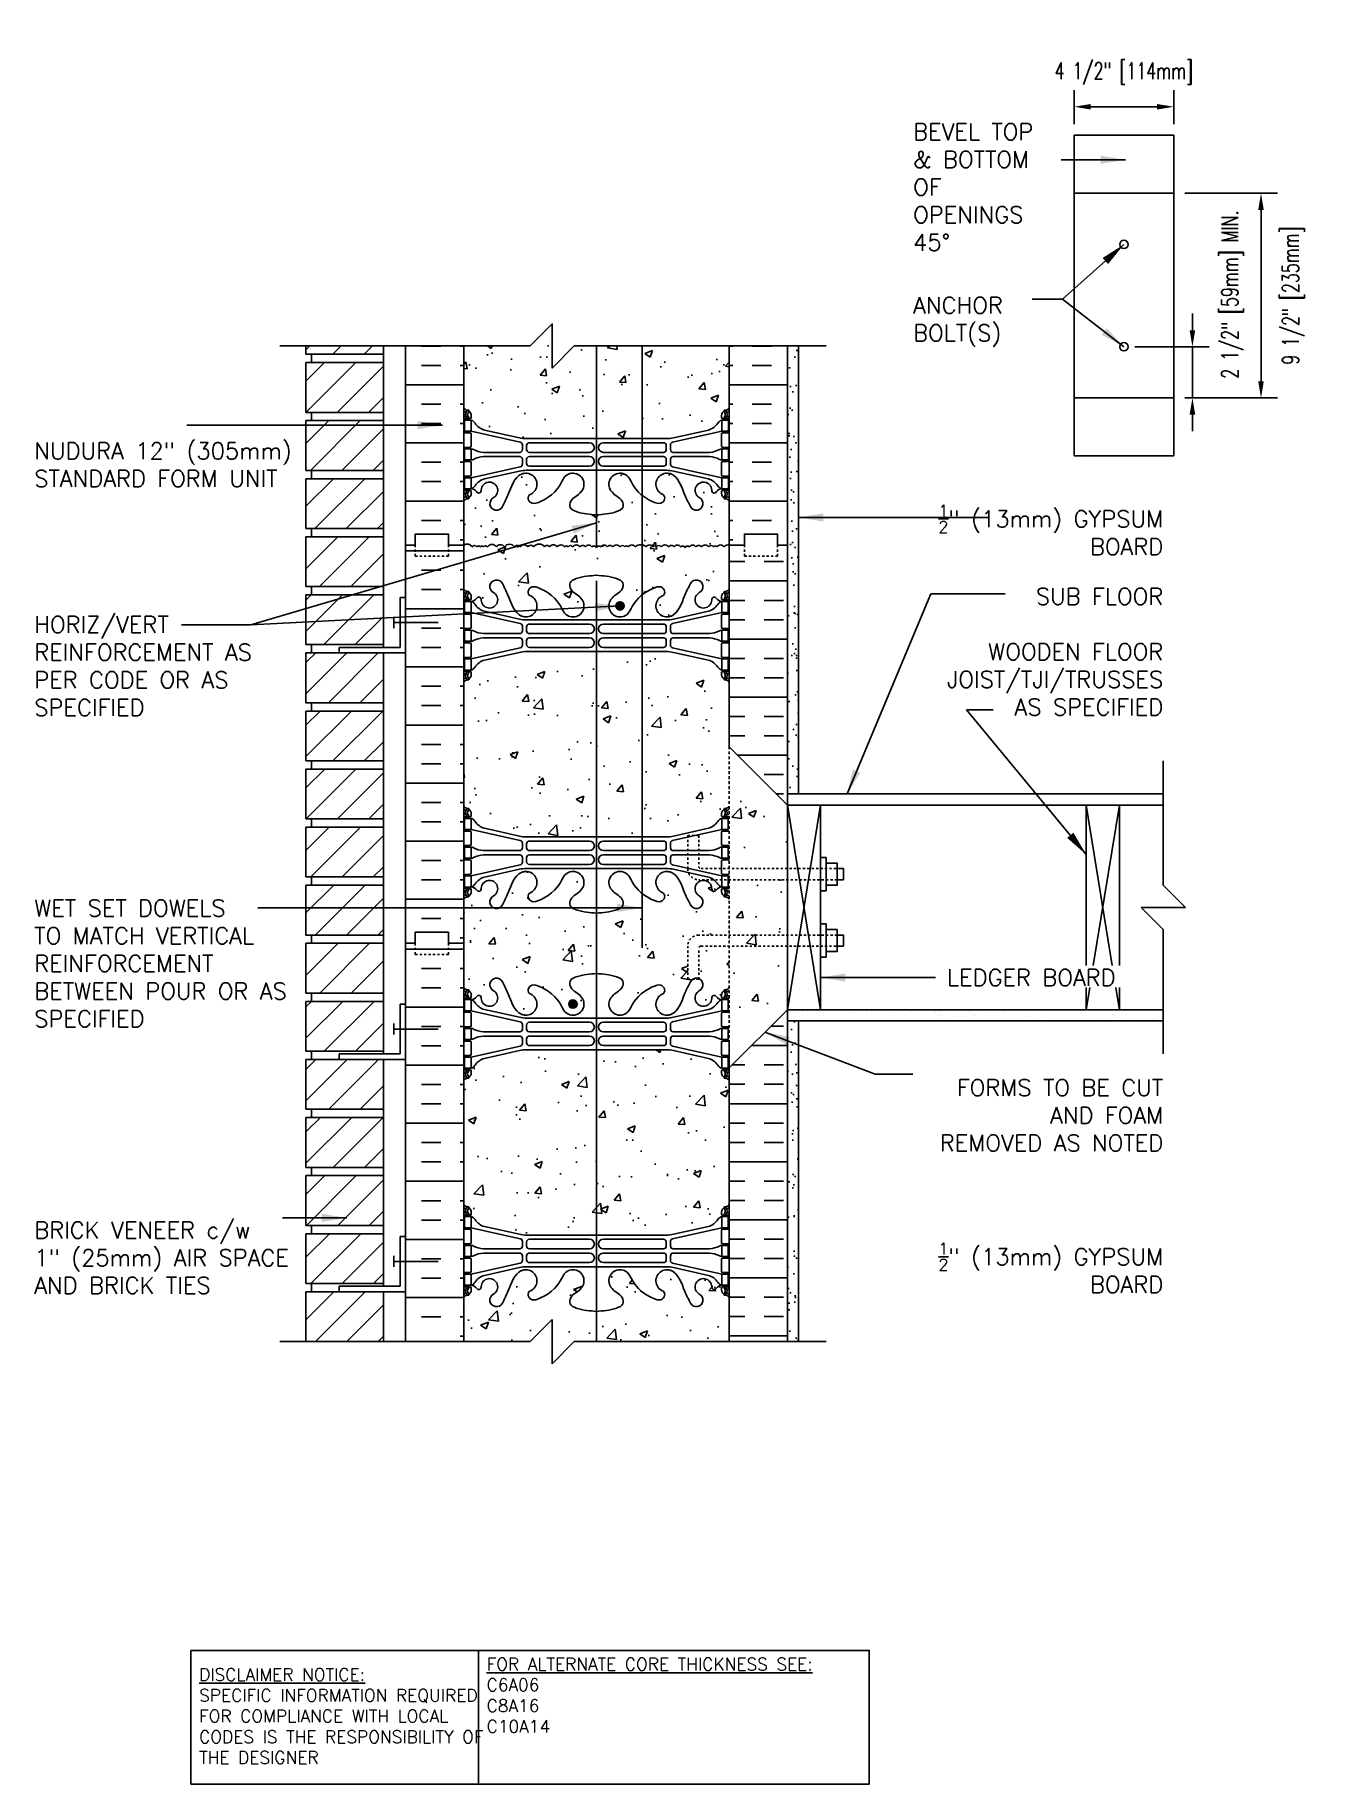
# Model space of a CAD drawing. Header units: inches. Extents: x 110.9 to 169.5, y -23.6 to 55.5.
import ezdxf
from ezdxf.enums import TextEntityAlignment as Align

# ---------------------------------------------------------------- set-up
doc = ezdxf.new("R2010")
doc.units = ezdxf.units.IN
doc.header["$LTSCALE"] = 0.5
doc.header["$MEASUREMENT"] = 0
doc.linetypes.add('DASHED2', pattern=[0.375, 0.25, -0.125])
doc.linetypes.add('HIDDEN2', pattern=[0.1875, 0.125, -0.0625])
for name, color, linetype in [('HATCH', 12, 'Continuous'), ('LINE15', 9, 'Continuous'), ('LINE18', 9, 'Continuous'), ('line25', 2, 'Continuous'), ('LINE3', 3, 'Continuous'), ('LINE50', 5, 'Continuous'), ('LINE9', 9, 'Continuous'), ('TEXT', 4, 'Continuous'), ('Web_Edge', 9, 'Continuous')]:
    doc.layers.add(name, color=color, linetype=linetype)
doc.styles.add('DIM', font='romans.shx', dxfattribs={"width": 0.7})
doc.styles.add('ROMANS', font='romans.shx', dxfattribs={"height": 1.125})
doc.styles.get("Standard").update_dxf_attribs({"font": 'romans.shx', "height": 1.125})
doc.dimstyles.new('ext_12', dxfattribs={"dimscale": 12, "dimtxt": 0.09375, "dimasz": 0.09375, "dimexe": 0.09375, "dimexo": 0.0625, "dimgap": 0.0625, "dimtad": 1, "dimdec": 1, "dimzin": 3, "dimdsep": 46, "dimlunit": 4, "dimtxsty": 'DIM', "dimcen": 0.09, "dimdle": 0.09375, "dimclrt": 4, "dimadec": 0, "dimazin": 0, "dimtfac": 1, "dimtdec": 1, "dimtmove": 2, "dimatfit": 3, "dimfxl": 1, "dimfrac": 2, "dimtolj": 1, "dimtzin": 0, "dimarcsym": 0})
doc.dimstyles.new('ext_8', dxfattribs={"dimscale": 8, "dimtxt": 0.09375, "dimasz": 0.09375, "dimexe": 0.09375, "dimexo": 0.0625, "dimgap": 0.0625, "dimtad": 1, "dimdec": 1, "dimzin": 3, "dimdsep": 46, "dimlunit": 4, "dimtxsty": 'DIM', "dimcen": 0.09, "dimdle": 0.09375, "dimclrt": 4, "dimadec": 0, "dimazin": 0, "dimtfac": 1, "dimtdec": 1, "dimtmove": 2, "dimatfit": 3, "dimfxl": 1, "dimfrac": 2, "dimtolj": 1, "dimtzin": 0, "dimarcsym": 0})
pattern_1 = [(37.5, (122.4912, -16.45135), (-0.031497, 0.963412), [0, -0.76, 0, -0.85, 0, -0.8125]), (7.5, (122.4912, -16.4513), (0.884888, 1.411073), [0, -0.41, 0, -0.685, 0, -0.2625]), (327.5, (121.8762, -16.45135), (1.557071, 0.00283), [0, -0.25, 0, -0.9, 0, -1.175]), (317.5, (121.8762, -16.4513), (1.503063, 0.438838), [0, -0.125, 0, -0.59, 0, -0.675])]

msp = doc.modelspace()

# ---------------------------------------------------------------- texts
at = {"layer": 'TEXT', "style": 'ROMANS'}
msp.add_text(' LEDGER BOARD', height=0.75, dxfattribs=at).set_placement((151.619, 12.878), align=Align.MIDDLE_LEFT)
at = {"layer": 'TEXT', "char_height": 0.75, "style": 'ROMANS'}
for s, insert, width, attachment_point in [('BEVEL TOP & BOTTOM OF OPENINGS 45%%D', (150.603, 48.606), 6.67037, 4), ('ANCHOR BOLT(S)', (150.603, 42.511), 7.09953, 4), ('NUDURA 12" (305mm)\\PSTANDARD FORM UNIT', (110.892, 36.057), 11.05043, 4), ('\\A1;{\\H0.7x;\\S1/2;\\H1.4286x;" }(13mm) GYPSUM BOARD', (161.901, 33.107), 11.05043, 6), ('SUB FLOOR\\P\\PWOODEN FLOOR JOIST/TJI/TRUSSES\\PAS SPECIFIED', (161.901, 27.603), 11.05043, 6), ('HORIZ/VERT REINFORCEMENT AS PER CODE OR AS SPECIFIED', (110.892, 26.955), 12.96959, 4), ('WET SET DOWELS \\PTO MATCH VERTICAL\\PREINFORCEMENT BETWEEN POUR OR AS SPECIFIED', (110.892, 13.513), 12.96959, 4), ('FORMS TO BE CUT AND FOAM REMOVED AS NOTED', (161.901, 6.648), 11.05043, 6), ('BRICK VENEER c/w\\P1" (25mm) AIR SPACE AND BRICK TIES', (110.892, 0.213), 12.96959, 4), ('\\A1;{\\H0.7x;\\S1/2;\\H1.4286x;"} (13mm) GYPSUM BOARD', (161.901, -0.242), 11.05043, 6)]:
    msp.add_mtext(s, dxfattribs=dict(at, insert=insert, width=width, attachment_point=attachment_point))
at = {"layer": 'TEXT', "char_height": 0.5625, "attachment_point": 4}
for s, insert, width in [('{\\LFOR ALTERNATE CORE THICKNESS SEE:\\P}C6A06\\PC8A16\\PC10A14', (131.331, -19.563), 23.33295), ('{\\LDISCLAIMER NOTICE:}\\PSPECIFIC INFORMATION REQUIRED FOR COMPLIANCE WITH LOCAL CODES IS THE RESPONSIBILITY OF THE DESIGNER', (118.339, -20.503), 14.00235)]:
    msp.add_mtext(s, dxfattribs=dict(at, insert=insert, width=width))

# ---------------------------------------------------------------- blocks, each defined once
blk = doc.blocks.new('*D1')
at = {"layer": 'Defpoints', "color": 0, "transparency": 16777216}
for p in [(160.125, 41.387), (163.22, 41.387), (162.375, 39.075)]:
    blk.add_point(p, dxfattribs=at)
at = {"layer": 'TEXT', "color": 0, "lineweight": -2, "transparency": 16777216}
for p, q in [((163.22, 42.137), (163.22, 42.887)), ((160.625, 41.387), (163.97, 41.387)), ((163.22, 39.075), (163.22, 41.387)), ((162.875, 39.075), (163.97, 39.075)), ((163.22, 38.325), (163.22, 37.575))]:
    blk.add_line(p, q, dxfattribs=at)
at = {"layer": 'TEXT', "color": 0, "transparency": 16777216}
for points in [[(163.095, 42.137), (163.345, 42.137), (163.22, 41.387)], [(163.095, 38.325), (163.345, 38.325), (163.22, 39.075)]]:
    blk.add_solid(points, dxfattribs=at)
at = {"layer": 'TEXT', "color": 4, "transparency": 16777216, "insert": (165.035, 43.745), "char_height": 0.75, "attachment_point": 5, "rotation": 90, "style": 'DIM'}
blk.add_mtext('\\A1;2 1/2" [59mm] MIN.', dxfattribs=at)
blk = doc.blocks.new('*D2')
at = {"layer": 'Defpoints', "color": 0, "transparency": 16777216}
for p in [(162.375, 48.325), (162.375, 39.075), (166.319, 39.075)]:
    blk.add_point(p, dxfattribs=at)
at = {"layer": 'TEXT', "color": 0, "lineweight": -2, "transparency": 16777216}
for p, q in [((162.875, 48.325), (167.069, 48.325)), ((166.319, 47.575), (166.319, 39.825)), ((162.875, 39.075), (167.069, 39.075))]:
    blk.add_line(p, q, dxfattribs=at)
at = {"layer": 'TEXT', "color": 0, "transparency": 16777216}
for points in [[(166.194, 47.575), (166.444, 47.575), (166.319, 48.325)], [(166.194, 39.825), (166.444, 39.825), (166.319, 39.075)]]:
    blk.add_solid(points, dxfattribs=at)
at = {"layer": 'TEXT', "color": 4, "transparency": 16777216, "insert": (167.782, 43.7), "char_height": 0.75, "attachment_point": 5, "rotation": 90, "style": 'DIM'}
blk.add_mtext('\\A1;9 1/2" [235mm]', dxfattribs=at)
blk = doc.blocks.new('*D3')
at = {"layer": 'Defpoints', "color": 0, "transparency": 16777216}
for p in [(157.875, 52.235), (157.875, 50.95), (162.375, 50.95)]:
    blk.add_point(p, dxfattribs=at)
at = {"layer": 'TEXT', "color": 0, "lineweight": -2, "transparency": 16777216}
for p, q in [((157.875, 51.45), (157.875, 52.985)), ((162.375, 51.45), (162.375, 52.985)), ((161.625, 52.235), (158.625, 52.235))]:
    blk.add_line(p, q, dxfattribs=at)
at = {"layer": 'TEXT', "color": 0, "transparency": 16777216}
for points in [[(158.625, 52.36), (158.625, 52.11), (157.875, 52.235)], [(161.625, 52.36), (161.625, 52.11), (162.375, 52.235)]]:
    blk.add_solid(points, dxfattribs=at)
at = {"layer": 'TEXT', "color": 4, "transparency": 16777216, "insert": (160.125, 53.735), "char_height": 0.75, "attachment_point": 5, "style": 'DIM'}
blk.add_mtext('\\A1;4 1/2" [114mm]', dxfattribs=at)
blk = doc.blocks.new('12-inch Hinge Pin Web')
at = {"layer": 'Web_Edge'}
for p, q in [((349.969, 208.905), (350.059, 208.905)), ((350.059, 208.905), (350.059, 208.863)), ((361.677, 208.905), (361.587, 208.905)), ((361.587, 208.905), (361.587, 208.863)), ((349.823, 208.626), (349.901, 208.626)), ((349.823, 208.526), (350.107, 208.526)), ((349.969, 208.526), (349.969, 208.456)), ((349.969, 207.956), (349.969, 207.886)), ((350.059, 208.526), (350.059, 208.456)), ((350.059, 207.956), (350.059, 207.886)), ((352.382, 207.459), (350.164, 207.956)), ((350.169, 208.656), (350.169, 208.588)), ((352.339, 207.658), (350.758, 208.011)), ((359.265, 207.459), (361.482, 207.956)), ((359.308, 207.658), (360.889, 208.011)), ((361.477, 208.656), (361.477, 208.588)), ((361.823, 208.526), (361.54, 208.526)), ((361.587, 208.526), (361.587, 208.456)), ((361.587, 207.956), (361.587, 207.886)), ((361.677, 208.526), (361.677, 208.456)), ((361.677, 207.956), (361.677, 207.886)), ((361.823, 208.626), (361.746, 208.626)), ((349.823, 207.886), (350.107, 207.886)), ((349.823, 207.226), (350.107, 207.226)), ((349.969, 207.226), (349.969, 207.156)), ((350.059, 207.226), (350.059, 207.156)), ((350.169, 207.823), (350.169, 207.288)), ((352.48, 207.125), (352.48, 207.337)), ((352.666, 207.622), (354.823, 207.622)), ((355.823, 207.622), (352.666, 207.622)), ((352.667, 207.126), (352.667, 207.31)), ((352.792, 207.435), (355.511, 207.435)), ((355.823, 207.622), (358.981, 207.622)), ((358.855, 207.435), (356.135, 207.435)), ((358.981, 207.622), (356.823, 207.622)), ((358.98, 207.126), (358.98, 207.31)), ((359.167, 207.125), (359.167, 207.337)), ((361.477, 207.823), (361.477, 207.288)), ((361.823, 207.886), (361.54, 207.886)), ((361.823, 207.226), (361.54, 207.226)), ((361.587, 207.226), (361.587, 207.156)), ((361.677, 207.226), (361.677, 207.156)), ((349.823, 206.586), (350.107, 206.586)), ((349.969, 206.586), (349.969, 206.656)), ((350.059, 206.586), (350.059, 206.656)), ((352.382, 206.353), (350.164, 205.856)), ((350.169, 205.988), (350.169, 206.523)), ((352.355, 207), (350.717, 207)), ((352.355, 206.812), (350.717, 206.812)), ((352.48, 206.687), (352.48, 206.475)), ((352.667, 206.686), (352.667, 206.502)), ((352.792, 207.001), (355.511, 207.001)), ((352.792, 206.811), (355.511, 206.811)), ((352.792, 206.377), (355.511, 206.377)), ((358.855, 207.001), (356.135, 207.001)), ((358.855, 206.811), (356.135, 206.811)), ((358.855, 206.377), (356.135, 206.377)), ((358.98, 206.686), (358.98, 206.502)), ((359.167, 206.687), (359.167, 206.475)), ((359.265, 206.353), (361.482, 205.856)), ((359.292, 207), (360.93, 207)), ((359.292, 206.812), (360.93, 206.812)), ((361.477, 205.988), (361.477, 206.523)), ((361.823, 206.586), (361.54, 206.586)), ((361.587, 206.586), (361.587, 206.656)), ((361.677, 206.586), (361.677, 206.656)), ((349.823, 205.926), (350.107, 205.926)), ((349.969, 205.856), (349.969, 205.926)), ((350.059, 205.856), (350.059, 205.926)), ((352.339, 206.154), (350.758, 205.801)), ((352.666, 206.19), (354.823, 206.19)), ((355.823, 206.19), (352.666, 206.19)), ((355.823, 206.19), (358.981, 206.19)), ((358.981, 206.19), (356.823, 206.19)), ((359.308, 206.154), (360.889, 205.801)), ((361.823, 205.926), (361.54, 205.926)), ((361.587, 205.856), (361.587, 205.926)), ((361.677, 205.856), (361.677, 205.926)), ((349.823, 205.286), (350.107, 205.286)), ((349.823, 205.186), (349.901, 205.186)), ((349.969, 205.286), (349.969, 205.356)), ((349.969, 204.907), (350.059, 204.907)), ((350.059, 205.286), (350.059, 205.356)), ((350.059, 204.907), (350.059, 204.949)), ((350.169, 205.156), (350.169, 205.223)), ((361.477, 205.156), (361.477, 205.223)), ((361.823, 205.286), (361.54, 205.286)), ((361.587, 205.286), (361.587, 205.356)), ((361.587, 204.907), (361.587, 204.949)), ((361.677, 204.907), (361.587, 204.907)), ((361.677, 205.286), (361.677, 205.356)), ((361.823, 205.186), (361.746, 205.186)), ((349.823, 198.818), (349.901, 198.818)), ((349.823, 198.718), (350.107, 198.718)), ((349.969, 199.097), (350.059, 199.097)), ((349.969, 198.718), (349.969, 198.648)), ((350.059, 199.097), (350.059, 199.055)), ((350.059, 198.718), (350.059, 198.648)), ((350.169, 198.848), (350.169, 198.781)), ((361.477, 198.848), (361.477, 198.781)), ((361.823, 198.718), (361.54, 198.718)), ((361.677, 199.097), (361.587, 199.097)), ((361.587, 199.097), (361.587, 199.055)), ((361.587, 198.718), (361.587, 198.648)), ((361.677, 198.718), (361.677, 198.648)), ((361.823, 198.818), (361.746, 198.818)), ((349.823, 198.078), (350.107, 198.078)), ((349.969, 198.148), (349.969, 198.078)), ((350.059, 198.148), (350.059, 198.078)), ((352.382, 197.652), (350.164, 198.148)), ((350.169, 198.016), (350.169, 197.481)), ((352.339, 197.85), (350.758, 198.203)), ((352.666, 197.814), (354.823, 197.814)), ((355.823, 197.814), (352.666, 197.814)), ((355.823, 197.814), (358.981, 197.814)), ((358.981, 197.814), (356.823, 197.814)), ((359.265, 197.652), (361.482, 198.148)), ((359.308, 197.85), (360.889, 198.203)), ((361.477, 198.016), (361.477, 197.481)), ((361.823, 198.078), (361.54, 198.078)), ((361.587, 198.148), (361.587, 198.078)), ((361.677, 198.148), (361.677, 198.078)), ((349.823, 197.418), (350.107, 197.418)), ((349.969, 197.418), (349.969, 197.348)), ((349.969, 196.778), (349.969, 196.848)), ((350.059, 197.418), (350.059, 197.348)), ((350.059, 196.778), (350.059, 196.848)), ((352.355, 197.192), (350.717, 197.192)), ((352.355, 197.004), (350.717, 197.004)), ((352.48, 197.317), (352.48, 197.53)), ((352.48, 196.879), (352.48, 196.667)), ((352.667, 197.318), (352.667, 197.502)), ((352.667, 196.878), (352.667, 196.694)), ((352.792, 197.627), (355.511, 197.627)), ((352.792, 197.193), (355.511, 197.193)), ((352.792, 197.003), (355.511, 197.003)), ((358.855, 197.627), (356.135, 197.627)), ((358.855, 197.193), (356.135, 197.193)), ((358.855, 197.003), (356.135, 197.003)), ((358.98, 197.318), (358.98, 197.502)), ((358.98, 196.878), (358.98, 196.694)), ((359.167, 197.317), (359.167, 197.53)), ((359.167, 196.879), (359.167, 196.667)), ((359.292, 197.192), (360.93, 197.192)), ((359.292, 197.004), (360.93, 197.004)), ((361.823, 197.418), (361.54, 197.418)), ((361.587, 197.418), (361.587, 197.348)), ((361.587, 196.778), (361.587, 196.848)), ((361.677, 197.418), (361.677, 197.348)), ((361.677, 196.778), (361.677, 196.848)), ((349.823, 196.778), (350.107, 196.778)), ((349.823, 196.118), (350.107, 196.118)), ((349.969, 196.048), (349.969, 196.118)), ((350.059, 196.048), (350.059, 196.118)), ((352.382, 196.545), (350.164, 196.048)), ((350.169, 196.181), (350.169, 196.716)), ((352.339, 196.347), (350.758, 195.994)), ((352.666, 196.383), (354.823, 196.383)), ((355.823, 196.383), (352.666, 196.383)), ((352.792, 196.569), (355.511, 196.569)), ((355.823, 196.383), (358.981, 196.383)), ((358.855, 196.569), (356.135, 196.569)), ((358.981, 196.383), (356.823, 196.383)), ((359.265, 196.545), (361.482, 196.048)), ((359.308, 196.347), (360.889, 195.994)), ((361.477, 196.181), (361.477, 196.716)), ((361.823, 196.778), (361.54, 196.778)), ((361.823, 196.118), (361.54, 196.118)), ((361.587, 196.048), (361.587, 196.118)), ((361.677, 196.048), (361.677, 196.118)), ((349.823, 195.478), (350.107, 195.478)), ((349.823, 195.378), (349.901, 195.378)), ((349.969, 195.478), (349.969, 195.548)), ((350.059, 195.478), (350.059, 195.548)), ((350.169, 195.348), (350.169, 195.416)), ((361.477, 195.348), (361.477, 195.416)), ((361.823, 195.478), (361.54, 195.478)), ((361.587, 195.478), (361.587, 195.548)), ((361.677, 195.478), (361.677, 195.548)), ((361.823, 195.378), (361.746, 195.378)), ((349.969, 195.099), (350.059, 195.099)), ((350.059, 195.099), (350.059, 195.141)), ((361.587, 195.099), (361.587, 195.141)), ((361.677, 195.099), (361.587, 195.099))]:
    blk.add_line(p, q, dxfattribs=at)
for points in [[(349.864, 207.956), (350.164, 207.956), (350.164, 208.456), (349.864, 208.456)], [(361.782, 207.956), (361.482, 207.956), (361.482, 208.456), (361.782, 208.456)], [(349.864, 205.856), (350.164, 205.856), (350.164, 205.356), (349.864, 205.356)], [(361.782, 205.856), (361.482, 205.856), (361.482, 205.356), (361.782, 205.356)], [(349.864, 198.148), (350.164, 198.148), (350.164, 198.648), (349.864, 198.648)], [(361.782, 198.148), (361.482, 198.148), (361.482, 198.648), (361.782, 198.648)], [(349.864, 196.048), (350.164, 196.048), (350.164, 195.548), (349.864, 195.548)], [(361.782, 196.048), (361.482, 196.048), (361.482, 195.548), (361.782, 195.548)]]:
    blk.add_lwpolyline(points, close=True, dxfattribs=at)
for points in [[(350.164, 206.906), (350.164, 207.156), (349.864, 207.156), (349.864, 206.906)], [(361.482, 206.906), (361.482, 207.156), (361.782, 207.156), (361.782, 206.906)], [(350.164, 206.906), (350.164, 206.656), (349.864, 206.656), (349.864, 206.906)], [(361.482, 206.906), (361.482, 206.656), (361.782, 206.656), (361.782, 206.906)], [(350.164, 197.098), (350.164, 197.348), (349.864, 197.348), (349.864, 197.098)], [(350.164, 197.098), (350.164, 196.848), (349.864, 196.848), (349.864, 197.098)], [(361.482, 197.098), (361.482, 197.348), (361.782, 197.348), (361.782, 197.098)], [(361.482, 197.098), (361.482, 196.848), (361.782, 196.848), (361.782, 197.098)]]:
    blk.add_lwpolyline(points, dxfattribs=at)
for centre, radius, start, end in [((350.169, 209.363), 0.5, 226.21089, 250.52878), ((350.169, 209.363), 0.6, 234.78322, 245.07477), ((350.163, 208.71), 0.25, 140.11451, 222.46087), ((349.907, 208.8), 0.021, 343.464, 63.99573), ((350.005, 208.841), 0.045, 321.448, 139.1879), ((349.919, 208.656), 0.25, 0, 70.52878), ((350.163, 208.71), 0.16, 140.00008, 222.46087), ((350.989, 208.532), 0.375, 182.92371, 59.86753), ((351.309, 209.126), 0.3, 27.59697, 243.94252), ((352.636, 208.254), 0.5, 246.21387, 71.79367), ((352.982, 208.879), 0.242, 90, 218.23271), ((359.011, 208.254), 0.5, 108.20633, 293.78613), ((358.665, 208.879), 0.242, 321.76729, 90), ((360.337, 209.126), 0.3, 296.05748, 152.40303), ((360.657, 208.532), 0.375, 120.13247, 357.07629), ((361.727, 208.656), 0.25, 109.47122, 180), ((361.641, 208.841), 0.045, 40.8121, 218.552), ((361.484, 208.71), 0.16, 317.53913, 39.99992), ((361.477, 209.363), 0.5, 289.47122, 313.78911), ((361.484, 208.71), 0.25, 317.53913, 39.88549), ((361.74, 208.8), 0.021, 116.00427, 196.536), ((361.477, 209.363), 0.6, 294.92523, 305.21678), ((349.902, 208.646), 0.0196, 269.40316, 15.4901), ((350.012, 208.572), 0.045, 222.46087, 42.46087), ((350.107, 208.588), 0.0625, 270, 0), ((350.127, 208.805), 0.352, 276.12908, 321.53314), ((350.042, 208.113), 0.364, 34.97751, 70.33874), ((350.965, 208.725), 0.743, 212.79192, 253.81071), ((350.504, 208.537), 0.113, 347.81557, 154.05694), ((354.761, 208.254), 0.5, 204.81899, 44.18751), ((356.886, 208.254), 0.5, 135.81249, 335.18101), ((360.682, 208.725), 0.743, 286.18929, 327.20808), ((361.143, 208.537), 0.113, 25.94306, 192.18443), ((361.52, 208.805), 0.352, 218.46686, 263.87092), ((361.605, 208.113), 0.364, 109.66126, 145.02249), ((361.54, 208.588), 0.0625, 180, 270), ((361.635, 208.572), 0.045, 137.53913, 317.53913), ((361.745, 208.646), 0.0196, 164.5099, 270.59684), ((350.107, 207.823), 0.0625, 0, 90), ((350.107, 207.288), 0.0625, 270, 0), ((350.16, 206.937), 0.219, 60.49375, 88.91995), ((350.806, 208.167), 1.17, 242.63655, 265.65045), ((352.666, 209.122), 1.5, 257.41348, 270), ((352.355, 207.125), 0.125, 270, 0), ((352.355, 207.337), 0.125, 0, 77.37673), ((352.792, 207.31), 0.125, 90, 180), ((352.792, 207.126), 0.125, 180, 270), ((355.511, 207.218), 0.217, 270, 90), ((356.135, 207.218), 0.217, 90, 270), ((358.855, 207.31), 0.125, 0, 90), ((358.855, 207.126), 0.125, 270, 360), ((358.981, 209.122), 1.5, 270, 282.58652), ((359.292, 207.337), 0.125, 102.62327, 180), ((359.292, 207.125), 0.125, 180, 270), ((360.841, 208.167), 1.17, 274.34955, 297.36345), ((361.487, 206.937), 0.219, 91.08005, 119.50625), ((361.54, 207.823), 0.0625, 90, 180), ((361.54, 207.288), 0.0625, 180, 270), ((350.107, 206.523), 0.0625, 0, 90), ((350.16, 206.875), 0.219, 271.08005, 299.50625), ((350.806, 205.645), 1.17, 94.34955, 117.36345), ((352.355, 206.687), 0.125, 0, 90), ((352.355, 206.475), 0.125, 282.62327, 0), ((352.792, 206.686), 0.125, 90, 180), ((352.792, 206.502), 0.125, 180, 270), ((355.511, 206.594), 0.217, 270, 90), ((356.135, 206.594), 0.217, 90, 270), ((358.855, 206.686), 0.125, 0, 90), ((358.855, 206.502), 0.125, 270, 0), ((359.292, 206.687), 0.125, 90, 180), ((359.292, 206.475), 0.125, 180, 257.37673), ((360.841, 205.645), 1.17, 62.63655, 85.65045), ((361.487, 206.875), 0.219, 240.49375, 268.91995), ((361.54, 206.523), 0.0625, 90, 180), ((350.107, 205.988), 0.0625, 270, 0), ((350.965, 205.087), 0.743, 106.18929, 147.20808), ((352.666, 204.69), 1.5, 90, 102.58652), ((358.981, 204.69), 1.5, 77.41348, 90), ((360.682, 205.087), 0.743, 32.79192, 73.81071), ((361.54, 205.988), 0.0625, 180, 270), ((350.169, 204.449), 0.6, 114.92523, 125.21678), ((350.169, 204.449), 0.5, 109.47122, 133.78911), ((349.902, 205.166), 0.0196, 344.5099, 90.59684), ((350.163, 205.101), 0.25, 137.53913, 219.88549), ((349.907, 205.012), 0.021, 296.00427, 16.536), ((350.005, 204.97), 0.045, 220.8121, 38.552), ((350.012, 205.24), 0.045, 317.53913, 137.53913), ((350.163, 205.101), 0.16, 137.53913, 219.99992), ((349.919, 205.156), 0.25, 289.47122, 360), ((350.107, 205.223), 0.0625, 360, 90), ((350.042, 205.699), 0.364, 289.66126, 325.02249), ((361.605, 205.699), 0.364, 214.97751, 250.33874), ((361.54, 205.223), 0.0625, 90, 180), ((361.727, 205.156), 0.25, 180, 250.52878), ((361.635, 205.24), 0.045, 42.46087, 222.46087), ((361.641, 204.97), 0.045, 141.448, 319.1879), ((361.484, 205.101), 0.16, 320.00008, 42.46087), ((361.477, 204.449), 0.5, 46.21089, 70.52878), ((361.484, 205.101), 0.25, 320.11451, 42.46087), ((361.74, 205.012), 0.021, 163.464, 243.99573), ((361.745, 205.166), 0.0196, 89.40316, 195.4901), ((361.477, 204.449), 0.6, 54.78322, 65.07477), ((350.169, 199.555), 0.5, 226.21089, 250.52878), ((350.169, 199.555), 0.6, 234.78322, 245.07477), ((349.902, 198.838), 0.0196, 269.40316, 15.4901), ((350.163, 198.903), 0.25, 140.11451, 222.46087), ((349.907, 198.992), 0.021, 343.464, 63.99573), ((350.005, 199.034), 0.045, 321.448, 139.1879), ((350.012, 198.764), 0.045, 222.46087, 42.46087), ((349.919, 198.848), 0.25, 0, 70.52878), ((350.163, 198.903), 0.16, 140.00008, 222.46087), ((350.107, 198.781), 0.0625, 270, 0), ((350.042, 198.306), 0.364, 34.97751, 70.33874), ((350.965, 198.917), 0.743, 212.79192, 253.81071), ((360.682, 198.917), 0.743, 286.18929, 327.20808), ((361.605, 198.306), 0.364, 109.66126, 145.02249), ((361.727, 198.848), 0.25, 109.47122, 180), ((361.54, 198.781), 0.0625, 180, 270), ((361.635, 198.764), 0.045, 137.53913, 317.53913), ((361.641, 199.034), 0.045, 40.8121, 218.552), ((361.484, 198.903), 0.16, 317.53913, 39.99992), ((361.477, 199.555), 0.5, 289.47122, 313.78911), ((361.484, 198.903), 0.25, 317.53913, 39.88549), ((361.74, 198.992), 0.021, 116.00427, 196.536), ((361.745, 198.838), 0.0196, 164.5099, 270.59684), ((361.477, 199.555), 0.6, 294.92523, 305.21678), ((350.107, 198.016), 0.0625, 0, 90), ((352.666, 199.314), 1.5, 257.41348, 270), ((352.355, 197.53), 0.125, 0, 77.37673), ((358.981, 199.314), 1.5, 270, 282.58652), ((359.292, 197.53), 0.125, 102.62327, 180), ((361.54, 198.016), 0.0625, 90, 180), ((350.107, 197.481), 0.0625, 270, 0), ((350.16, 197.13), 0.219, 60.49375, 88.91995), ((350.16, 197.067), 0.219, 271.08005, 299.50625), ((350.806, 198.359), 1.17, 242.63655, 265.65045), ((350.806, 195.837), 1.17, 94.34955, 117.36345), ((352.355, 197.317), 0.125, 270, 0), ((352.355, 196.879), 0.125, 0, 90), ((352.792, 197.502), 0.125, 90, 180), ((352.792, 197.318), 0.125, 180, 270), ((352.792, 196.878), 0.125, 90, 180), ((355.511, 197.41), 0.217, 270, 90), ((355.511, 196.786), 0.217, 270, 90), ((356.135, 197.41), 0.217, 90, 270), ((356.135, 196.786), 0.217, 90, 270), ((358.855, 197.502), 0.125, 0, 90), ((358.855, 197.318), 0.125, 270, 360), ((358.855, 196.878), 0.125, 0, 90), ((359.292, 197.317), 0.125, 180, 270), ((359.292, 196.879), 0.125, 90, 180), ((360.841, 198.359), 1.17, 274.34955, 297.36345), ((360.841, 195.837), 1.17, 62.63655, 85.65045), ((361.487, 197.13), 0.219, 91.08005, 119.50625), ((361.487, 197.067), 0.219, 240.49375, 268.91995), ((361.54, 197.481), 0.0625, 180, 270), ((350.107, 196.716), 0.0625, 0, 90), ((350.107, 196.181), 0.0625, 270, 0), ((352.666, 194.883), 1.5, 90, 102.58652), ((352.355, 196.667), 0.125, 282.62327, 0), ((352.636, 195.75), 0.5, 288.20633, 113.78613), ((352.792, 196.694), 0.125, 180, 270), ((354.761, 195.75), 0.5, 315.81249, 155.18101), ((356.886, 195.75), 0.5, 24.81899, 224.18751), ((359.011, 195.75), 0.5, 66.21387, 251.79367), ((358.855, 196.694), 0.125, 270, 0), ((358.981, 194.883), 1.5, 77.41348, 90), ((359.292, 196.667), 0.125, 180, 257.37673), ((361.54, 196.716), 0.0625, 90, 180), ((361.54, 196.181), 0.0625, 180, 270), ((349.902, 195.359), 0.0196, 344.5099, 90.59684), ((350.163, 195.294), 0.25, 137.53913, 219.88549), ((350.012, 195.432), 0.045, 317.53913, 137.53913), ((350.163, 195.294), 0.16, 137.53913, 219.99992), ((349.919, 195.348), 0.25, 289.47122, 360), ((350.107, 195.416), 0.0625, 360, 90), ((350.042, 195.891), 0.364, 289.66126, 325.02249), ((350.127, 195.199), 0.352, 38.46686, 83.87092), ((350.965, 195.28), 0.743, 106.18929, 147.20808), ((350.504, 195.467), 0.113, 205.94306, 12.18443), ((350.989, 195.472), 0.375, 300.13247, 177.07629), ((352.982, 195.125), 0.242, 141.76729, 270), ((358.665, 195.125), 0.242, 270, 38.23271), ((360.657, 195.472), 0.375, 2.92371, 239.86753), ((360.682, 195.28), 0.743, 32.79192, 73.81071), ((361.143, 195.467), 0.113, 167.81557, 334.05694), ((361.52, 195.199), 0.352, 96.12908, 141.53314), ((361.605, 195.891), 0.364, 214.97751, 250.33874), ((361.54, 195.416), 0.0625, 90, 180), ((361.727, 195.348), 0.25, 180, 250.52878), ((361.635, 195.432), 0.045, 42.46087, 222.46087), ((361.484, 195.294), 0.16, 320.00008, 42.46087), ((361.484, 195.294), 0.25, 320.11451, 42.46087), ((361.745, 195.359), 0.0196, 89.40316, 195.4901), ((350.169, 194.641), 0.6, 114.92523, 125.21678), ((350.169, 194.641), 0.5, 109.47122, 133.78911), ((349.907, 195.204), 0.021, 296.00427, 16.536), ((350.005, 195.163), 0.045, 220.8121, 38.552), ((351.309, 194.878), 0.3, 116.05748, 332.40303), ((360.337, 194.878), 0.3, 207.59697, 63.94252), ((361.641, 195.163), 0.045, 141.448, 319.1879), ((361.477, 194.641), 0.5, 46.21089, 70.52878), ((361.74, 195.204), 0.021, 163.464, 243.99573), ((361.477, 194.641), 0.6, 54.78322, 65.07477)]:
    blk.add_arc(centre, radius, start, end, dxfattribs=at)
for points, knots in [([(355.119, 208.603), (355.012, 208.766), (354.652, 208.856), (354.575, 209.352), (355.123, 209.588), (355.527, 209.616), (355.823, 209.637)], [0.229407, 0.229407, 0.229407, 0.229407, 0.844432, 1.128849, 1.464331, 2.389004, 2.389004, 2.389004, 2.389004]), ([(356.527, 208.603), (356.635, 208.766), (356.995, 208.856), (357.072, 209.352), (356.524, 209.588), (356.12, 209.616), (355.823, 209.637)], [0.229407, 0.229407, 0.229407, 0.229407, 0.844432, 1.128849, 1.464331, 2.389004, 2.389004, 2.389004, 2.389004]), ([(351.575, 209.265), (351.661, 209.098), (351.914, 208.608), (352.128, 207.859), (352.538, 207.764), (352.595, 207.756)], [0, 0, 0, 0, 0.579211, 1.703896, 1.875321, 1.875321, 1.875321, 1.875321]), ([(352.982, 209.121), (353.103, 209.123), (353.937, 208.766), (354.176, 208.309), (354.317, 208.026)], [0.038125, 0.038125, 0.038125, 0.038125, 0.320663, 1.258119, 1.258119, 1.258119, 1.258119]), ([(358.665, 209.121), (358.544, 209.123), (357.71, 208.766), (357.471, 208.309), (357.33, 208.026)], [0.038125, 0.038125, 0.038125, 0.038125, 0.320663, 1.258119, 1.258119, 1.258119, 1.258119]), ([(360.072, 209.265), (359.986, 209.098), (359.733, 208.608), (359.519, 207.859), (359.109, 207.764), (359.052, 207.756)], [0, 0, 0, 0, 0.579211, 1.703896, 1.875321, 1.875321, 1.875321, 1.875321]), ([(351.575, 194.739), (351.661, 194.906), (351.914, 195.396), (352.128, 196.145), (352.538, 196.24), (352.595, 196.248)], [0, 0, 0, 0, 0.579211, 1.703896, 1.875321, 1.875321, 1.875321, 1.875321]), ([(360.072, 194.739), (359.986, 194.906), (359.733, 195.396), (359.519, 196.145), (359.109, 196.24), (359.052, 196.248)], [0, 0, 0, 0, 0.579211, 1.703896, 1.875321, 1.875321, 1.875321, 1.875321]), ([(352.982, 194.883), (353.103, 194.881), (353.937, 195.239), (354.176, 195.695), (354.317, 195.979)], [0.038125, 0.038125, 0.038125, 0.038125, 0.320663, 1.258119, 1.258119, 1.258119, 1.258119]), ([(355.119, 195.401), (355.012, 195.238), (354.652, 195.148), (354.575, 194.652), (355.123, 194.416), (355.527, 194.388), (355.823, 194.367)], [0.229407, 0.229407, 0.229407, 0.229407, 0.844432, 1.128849, 1.464331, 2.389004, 2.389004, 2.389004, 2.389004]), ([(356.527, 195.401), (356.635, 195.238), (356.995, 195.148), (357.072, 194.652), (356.524, 194.416), (356.12, 194.388), (355.823, 194.367)], [0.229407, 0.229407, 0.229407, 0.229407, 0.844432, 1.128849, 1.464331, 2.389004, 2.389004, 2.389004, 2.389004]), ([(358.665, 194.883), (358.544, 194.881), (357.71, 195.239), (357.471, 195.695), (357.33, 195.979)], [0.038125, 0.038125, 0.038125, 0.038125, 0.320663, 1.258119, 1.258119, 1.258119, 1.258119])]:
    blk.add_open_spline(points, degree=3, knots=knots, dxfattribs=at)
for points in [[(352.667, 207.131), (352.667, 207.305)], [(358.98, 207.131), (358.98, 207.305)], [(352.667, 206.681), (352.667, 206.507)], [(358.98, 206.681), (358.98, 206.507)], [(352.667, 197.323), (352.667, 197.497)], [(352.667, 196.873), (352.667, 196.699)], [(358.98, 197.323), (358.98, 197.497)], [(358.98, 196.873), (358.98, 196.699)]]:
    blk.add_open_spline(points, degree=1, dxfattribs=at)

# ---------------------------------------------------------------- dimensions: what is measured, and where the dimension line sits
at = {"layer": 'TEXT'}
dim = msp.add_linear_dim(base=(157.875, 52.235), p1=(162.375, 50.95), p2=(157.875, 50.95), dimstyle='ext_8', dxfattribs=at)
dim.commit()
dim.dimension.update_dxf_attribs({"geometry": '*D3', "text_midpoint": (160.125, 53.735), "dimtype": 160})
dim = msp.add_linear_dim(base=(166.319144649, 39.074510963), p1=(162.375384853, 48.324510963), p2=(162.375384853, 39.074510963), angle=90, dimstyle='ext_8', dxfattribs=at)
dim.commit()
dim.dimension.update_dxf_attribs({"geometry": '*D2', "text_midpoint": (167.782305445, 43.699510963), "dimtype": 160})
dim = msp.add_linear_dim(base=(163.22, 41.387), p1=(162.375, 39.075), p2=(160.125, 41.387), angle=90, text='<> MIN.', dimstyle='ext_8', dxfattribs=at)
dim.commit()
dim.dimension.update_dxf_attribs({"geometry": '*D1', "text_midpoint": (165.035, 43.745), "dimtype": 160})

# ---------------------------------------------------------------- hatches: boundary and pattern name
at = {"layer": 'HATCH'}
h = msp.add_hatch(dxfattribs=at)
h.set_pattern_fill('AR-CONC', color=256, scale=0.5)
h.paths.add_polyline_path([(142.057, 38.518), (142.147, 38.518, 0.088416), (142.293, 38.616), (142.293, 41.423), (135.293, 41.423), (134.293, 40.423), (134.293, 42.423), (133.293, 41.423), (130.293, 41.423), (130.293, 38.616, 0.088416), (130.439, 38.518), (130.529, 38.518), (130.529, 38.477, -0.249069), (130.639, 38.27), (130.639, 38.202, -0.414214), (130.576, 38.14), (130.529, 38.14), (130.529, 38.07), (130.634, 38.07, -0.168672), (130.82, 37.92, 0.17445), (131.227, 37.624), (132.808, 37.271, 0.054974), (133.135, 37.235), (136.293, 37.235), (139.451, 37.235, 0.054974), (139.777, 37.271), (141.358, 37.624, 0.17445), (141.766, 37.92, -0.168672), (141.952, 38.07), (142.057, 38.07), (142.057, 38.14), (142.009, 38.14, -0.414214), (141.947, 38.202), (141.947, 38.27, -0.249069), (142.057, 38.477)])
edge = h.paths.add_edge_path()
edge.add_arc((142.24, 32.223), 0.213, 75.67985, 145)
edge.add_arc((141.898, 32.228), 0.204, 35, 145)
edge.add_arc((141.654, 32.291), 0.0936, 35, 145)
edge.add_arc((141.473, 32.272), 0.128, 35, 145)
edge.add_arc((141.201, 32.228), 0.204, 35, 145)
edge.add_arc((140.908, 32.257), 0.153, 35, 145)
edge.add_arc((140.643, 32.247), 0.17, 35, 145)
edge.add_arc((140.414, 32.251), 0.13, 46.29804, 156.29804)
edge.add_arc((140.175, 32.251), 0.13, 23.70196, 133.70196)
edge.add_arc((139.946, 32.247), 0.17, 35, 145)
edge.add_arc((139.681, 32.257), 0.153, 35, 145)
edge.add_arc((139.388, 32.228), 0.204, 35, 145)
edge.add_arc((139.116, 32.272), 0.128, 35, 145)
edge.add_arc((138.935, 32.291), 0.0936, 35, 145)
edge.add_arc((138.691, 32.228), 0.204, 35, 145)
edge.add_arc((138.349, 32.223), 0.213, 35, 105.46369)
edge.add_arc((138.236, 32.223), 0.213, 74.53631, 145)
edge.add_arc((137.894, 32.228), 0.204, 35, 145)
edge.add_arc((137.65, 32.291), 0.0936, 35, 145)
edge.add_arc((137.469, 32.272), 0.128, 35, 145)
edge.add_arc((137.197, 32.228), 0.204, 35, 145)
edge.add_arc((136.904, 32.257), 0.153, 35, 145)
edge.add_arc((136.639, 32.247), 0.17, 35, 145)
edge.add_arc((136.41, 32.251), 0.13, 46.29804, 156.29804)
edge.add_arc((136.171, 32.251), 0.13, 23.70196, 133.70196)
edge.add_arc((135.942, 32.247), 0.17, 35, 145)
edge.add_arc((135.677, 32.257), 0.153, 35, 145)
edge.add_arc((135.384, 32.228), 0.204, 35, 145)
edge.add_arc((135.112, 32.272), 0.128, 35, 145)
edge.add_arc((134.931, 32.291), 0.0936, 35, 145)
edge.add_arc((134.687, 32.228), 0.204, 35, 145)
edge.add_arc((134.345, 32.223), 0.213, 35, 145)
edge.add_arc((134.059, 32.267), 0.136, 35, 145)
edge.add_arc((133.704, 32.174), 0.298, 35, 145)
edge.add_arc((133.327, 32.252), 0.162, 35, 145)
edge.add_arc((133.02, 32.223), 0.213, 35, 145)
edge.add_arc((132.721, 32.257), 0.153, 35, 145)
edge.add_arc((132.365, 32.184), 0.281, 35, 145)
edge.add_arc((131.954, 32.218), 0.221, 35, 145)
edge.add_arc((131.57, 32.203), 0.247, 35, 145)
edge.add_arc((131.277, 32.282), 0.111, 35, 145)
edge.add_arc((131.117, 32.296), 0.0851, 35, 145)
edge.add_arc((130.971, 32.291), 0.0936, 35, 145)
edge.add_arc((130.789, 32.272), 0.128, 35, 145)
edge.add_arc((130.448, 32.179), 0.289, 35, 122.39073)
edge.add_line((130.293, 32.423), (130.293, 30.423))
edge.add_arc((130.639, 30.784), 0.5, 226.21089, 246.42182)
edge.add_line((130.439, 30.326), (130.529, 30.326))
edge.add_line((130.529, 30.326), (130.529, 30.284))
edge.add_arc((130.389, 30.077), 0.25, 0, 55.9442, ccw=False)
edge.add_line((130.639, 30.077), (130.639, 30.01))
edge.add_arc((130.576, 30.01), 0.0625, -90, 0, ccw=False)
edge.add_line((130.576, 29.947), (130.529, 29.947))
edge.add_line((130.529, 29.947), (130.529, 29.877))
edge.add_line((130.529, 29.877), (130.634, 29.877))
edge.add_arc((130.596, 30.227), 0.352, 276.12908, 321.53314)
edge.add_arc((130.973, 29.959), 0.113, -12.18443, 154.05694, ccw=False)
edge.add_arc((131.459, 29.954), 0.375, 182.92371, 419.86753)
edge.add_arc((131.779, 30.547), 0.3, 27.59697, 243.94252, ccw=False)
edge.add_spline(control_points=[(132.044, 30.686), (132.13, 30.52), (132.383, 30.03), (132.578, 29.349), (132.903, 29.218)], knot_values=[0, 0, 0, 0, 0.579211, 1.703896, 1.703896, 1.703896, 1.703896], degree=3, periodic=0)
edge.add_spline(control_points=[(132.903, 29.218), (132.953, 29.198), (133.007, 29.186), (133.064, 29.177)], knot_values=[1.703896, 1.703896, 1.703896, 1.703896, 1.875321, 1.875321, 1.875321, 1.875321], degree=3, periodic=0)
edge.add_arc((133.105, 29.676), 0.5, 265.29258, 431.79367)
edge.add_arc((133.451, 30.3), 0.242, 90, 218.23271, ccw=False)
edge.add_spline(control_points=[(133.451, 30.542), (133.572, 30.544), (134.392, 30.193), (134.637, 29.746), (134.776, 29.466)], knot_values=[0.038125, 0.038125, 0.038125, 0.038125, 0.320663, 1.237398, 1.237398, 1.237398, 1.237398], degree=3, periodic=0)
edge.add_spline(control_points=[(134.776, 29.466), (134.779, 29.46), (134.783, 29.453), (134.786, 29.447)], knot_values=[1.237398, 1.237398, 1.237398, 1.237398, 1.258119, 1.258119, 1.258119, 1.258119], degree=3, periodic=0)
edge.add_arc((135.23, 29.676), 0.5, 208.07953, 404.18751)
edge.add_spline(control_points=[(135.589, 30.024), (135.481, 30.187), (135.121, 30.278), (135.044, 30.773), (135.593, 31.009), (135.996, 31.038), (136.293, 31.059)], knot_values=[0.229407, 0.229407, 0.229407, 0.229407, 0.844432, 1.128849, 1.464331, 2.389004, 2.389004, 2.389004, 2.389004], degree=3, periodic=0)
edge.add_spline(control_points=[(136.293, 31.059), (136.589, 31.038), (136.993, 31.009), (137.541, 30.773), (137.464, 30.278), (137.104, 30.187), (136.997, 30.024)], knot_values=[0.229407, 0.229407, 0.229407, 0.229407, 1.15408, 1.489562, 1.773979, 2.389004, 2.389004, 2.389004, 2.389004], degree=3, periodic=0)
edge.add_arc((137.355, 29.676), 0.5, 135.81249, 335.18101)
edge.add_spline(control_points=[(137.809, 29.466), (137.948, 29.746), (138.193, 30.193), (139.013, 30.544), (139.134, 30.542)], knot_values=[0.038125, 0.038125, 0.038125, 0.038125, 0.95486, 1.237398, 1.237398, 1.237398, 1.237398], degree=3, periodic=0)
edge.add_arc((139.134, 30.3), 0.242, -38.23271, 90, ccw=False)
edge.add_arc((139.48, 29.676), 0.5, 108.20633, 274.70742)
edge.add_spline(control_points=[(139.521, 29.177), (139.578, 29.186), (139.632, 29.198), (139.682, 29.218)], knot_values=[1.703896, 1.703896, 1.703896, 1.703896, 1.875321, 1.875321, 1.875321, 1.875321], degree=3, periodic=0)
edge.add_spline(control_points=[(139.682, 29.218), (140.007, 29.349), (140.202, 30.03), (140.455, 30.52), (140.541, 30.686)], knot_values=[0, 0, 0, 0, 1.124685, 1.703896, 1.703896, 1.703896, 1.703896], degree=3, periodic=0)
edge.add_arc((140.807, 30.547), 0.3, -63.94252, 153.16005, ccw=False)
edge.add_arc((141.127, 29.954), 0.375, 120.13247, 357.07629)
edge.add_arc((141.612, 29.959), 0.113, 25.94306, 192.18443, ccw=False)
edge.add_arc((141.989, 30.227), 0.352, 218.46686, 263.87092)
edge.add_line((141.952, 29.877), (142.057, 29.877))
edge.add_line((142.057, 29.877), (142.057, 29.947))
edge.add_line((142.057, 29.947), (142.009, 29.947))
edge.add_arc((142.009, 30.01), 0.0625, 180, 270, ccw=False)
edge.add_line((141.947, 30.01), (141.947, 30.077))
edge.add_arc((142.197, 30.077), 0.25, 124.0558, 180, ccw=False)
edge.add_line((142.057, 30.284), (142.057, 30.326))
edge.add_line((142.057, 30.326), (142.147, 30.326))
edge.add_arc((141.947, 30.784), 0.5, 293.57818, 313.78911)
edge.add_line((142.293, 30.423), (142.293, 32.429))
edge = h.paths.add_edge_path()
edge.add_arc((141.947, 34.063), 0.5, 46.21089, 66.42182)
edge.add_line((142.147, 34.521), (142.057, 34.521))
edge.add_line((142.057, 34.521), (142.057, 34.562))
edge.add_arc((142.197, 34.77), 0.25, 180, 235.9442, ccw=False)
edge.add_line((141.947, 34.77), (141.947, 34.837))
edge.add_arc((142.009, 34.837), 0.0625, 90, 180, ccw=False)
edge.add_line((142.009, 34.9), (142.057, 34.9))
edge.add_line((142.057, 34.9), (142.057, 34.97))
edge.add_line((142.057, 34.97), (141.952, 34.97))
edge.add_arc((141.989, 34.62), 0.352, 96.12908, 141.53314)
edge.add_arc((141.612, 34.888), 0.113, 167.81557, 334.05694, ccw=False)
edge.add_arc((141.127, 34.893), 0.375, 2.92371, 239.86753)
edge.add_arc((140.807, 34.299), 0.3, -152.40303, 63.94252, ccw=False)
edge.add_spline(control_points=[(140.541, 34.161), (140.455, 34.327), (140.202, 34.817), (140.007, 35.498), (139.682, 35.629)], knot_values=[0, 0, 0, 0, 0.579211, 1.703896, 1.703896, 1.703896, 1.703896], degree=3, periodic=0)
edge.add_spline(control_points=[(139.682, 35.629), (139.632, 35.649), (139.578, 35.661), (139.521, 35.67)], knot_values=[1.703896, 1.703896, 1.703896, 1.703896, 1.875321, 1.875321, 1.875321, 1.875321], degree=3, periodic=0)
edge.add_arc((139.48, 35.171), 0.5, 85.29258, 251.79367)
edge.add_arc((139.134, 34.546), 0.242, -90, 38.23271, ccw=False)
edge.add_spline(control_points=[(139.134, 34.304), (139.013, 34.302), (138.193, 34.654), (137.948, 35.101), (137.809, 35.381)], knot_values=[0.038125, 0.038125, 0.038125, 0.038125, 0.320663, 1.237398, 1.237398, 1.237398, 1.237398], degree=3, periodic=0)
edge.add_spline(control_points=[(137.809, 35.381), (137.806, 35.387), (137.803, 35.394), (137.8, 35.4)], knot_values=[1.237398, 1.237398, 1.237398, 1.237398, 1.258119, 1.258119, 1.258119, 1.258119], degree=3, periodic=0)
edge.add_arc((137.355, 35.171), 0.5, 28.07953, 224.18751)
edge.add_spline(control_points=[(136.997, 34.823), (137.104, 34.66), (137.464, 34.569), (137.541, 34.073), (136.993, 33.838), (136.589, 33.809), (136.293, 33.788)], knot_values=[0.229407, 0.229407, 0.229407, 0.229407, 0.844432, 1.128849, 1.464331, 2.389004, 2.389004, 2.389004, 2.389004], degree=3, periodic=0)
edge.add_spline(control_points=[(136.293, 33.788), (135.996, 33.809), (135.593, 33.838), (135.044, 34.073), (135.121, 34.569), (135.481, 34.66), (135.589, 34.823)], knot_values=[0.229407, 0.229407, 0.229407, 0.229407, 1.15408, 1.489562, 1.773979, 2.389004, 2.389004, 2.389004, 2.389004], degree=3, periodic=0)
edge.add_arc((135.23, 35.171), 0.5, 315.81249, 515.18101)
edge.add_spline(control_points=[(134.776, 35.381), (134.637, 35.101), (134.392, 34.654), (133.572, 34.302), (133.451, 34.304)], knot_values=[0.038125, 0.038125, 0.038125, 0.038125, 0.95486, 1.237398, 1.237398, 1.237398, 1.237398], degree=3, periodic=0)
edge.add_arc((133.451, 34.546), 0.242, 141.76729, 270, ccw=False)
edge.add_arc((133.105, 35.171), 0.5, 288.20633, 454.70742)
edge.add_spline(control_points=[(133.064, 35.67), (133.007, 35.661), (132.953, 35.649), (132.903, 35.629)], knot_values=[1.703896, 1.703896, 1.703896, 1.703896, 1.875321, 1.875321, 1.875321, 1.875321], degree=3, periodic=0)
edge.add_spline(control_points=[(132.903, 35.629), (132.578, 35.498), (132.383, 34.817), (132.13, 34.327), (132.044, 34.161)], knot_values=[0, 0, 0, 0, 1.124685, 1.703896, 1.703896, 1.703896, 1.703896], degree=3, periodic=0)
edge.add_arc((131.779, 34.299), 0.3, 116.05748, 333.16005, ccw=False)
edge.add_arc((131.459, 34.893), 0.375, 300.13247, 537.07629)
edge.add_arc((130.973, 34.888), 0.113, -154.05694, 12.18443, ccw=False)
edge.add_arc((130.596, 34.62), 0.352, 38.46686, 83.87092)
edge.add_line((130.634, 34.97), (130.529, 34.97))
edge.add_line((130.529, 34.97), (130.529, 34.9))
edge.add_line((130.529, 34.9), (130.576, 34.9))
edge.add_arc((130.576, 34.837), 0.0625, 0, 90, ccw=False)
edge.add_line((130.639, 34.837), (130.639, 34.77))
edge.add_arc((130.389, 34.77), 0.25, 304.0558, 360, ccw=False)
edge.add_line((130.529, 34.562), (130.529, 34.521))
edge.add_line((130.529, 34.521), (130.439, 34.521))
edge.add_arc((130.639, 34.063), 0.5, 113.57818, 133.78911)
edge.add_line((130.293, 34.423), (130.293, 32.423))
edge.add_arc((130.448, 32.179), 0.289, 35, 122.39073, ccw=False)
edge.add_arc((130.789, 32.272), 0.128, 35, 145, ccw=False)
edge.add_arc((130.971, 32.291), 0.0936, 35, 145, ccw=False)
edge.add_arc((131.117, 32.296), 0.0851, 35, 145, ccw=False)
edge.add_arc((131.277, 32.282), 0.111, 35, 145, ccw=False)
edge.add_arc((131.57, 32.203), 0.247, 35, 145, ccw=False)
edge.add_arc((131.954, 32.218), 0.221, 35, 145, ccw=False)
edge.add_arc((132.365, 32.184), 0.281, 35, 145, ccw=False)
edge.add_arc((132.721, 32.257), 0.153, 35, 145, ccw=False)
edge.add_arc((133.02, 32.223), 0.213, 35, 145, ccw=False)
edge.add_arc((133.327, 32.252), 0.162, 35, 145, ccw=False)
edge.add_arc((133.704, 32.174), 0.298, 35, 145, ccw=False)
edge.add_arc((134.059, 32.267), 0.136, 35, 145, ccw=False)
edge.add_arc((134.345, 32.223), 0.213, 35, 145, ccw=False)
edge.add_arc((134.687, 32.228), 0.204, 35, 145, ccw=False)
edge.add_arc((134.931, 32.291), 0.0936, 35, 145, ccw=False)
edge.add_arc((135.112, 32.272), 0.128, 35, 145, ccw=False)
edge.add_arc((135.384, 32.228), 0.204, 35, 145, ccw=False)
edge.add_arc((135.677, 32.257), 0.153, 35, 145, ccw=False)
edge.add_arc((135.942, 32.247), 0.17, 35, 145, ccw=False)
edge.add_arc((136.171, 32.251), 0.13, 23.70196, 133.70196, ccw=False)
edge.add_arc((136.41, 32.251), 0.13, 46.29804, 156.29804, ccw=False)
edge.add_arc((136.639, 32.247), 0.17, 35, 145, ccw=False)
edge.add_arc((136.904, 32.257), 0.153, 35, 145, ccw=False)
edge.add_arc((137.197, 32.228), 0.204, 35, 145, ccw=False)
edge.add_arc((137.469, 32.272), 0.128, 35, 145, ccw=False)
edge.add_arc((137.65, 32.291), 0.0936, 35, 145, ccw=False)
edge.add_arc((137.894, 32.228), 0.204, 35, 145, ccw=False)
edge.add_arc((138.236, 32.223), 0.213, 74.53631, 145, ccw=False)
edge.add_arc((138.349, 32.223), 0.213, 35, 105.46369, ccw=False)
edge.add_arc((138.691, 32.228), 0.204, 35, 145, ccw=False)
edge.add_arc((138.935, 32.291), 0.0936, 35, 145, ccw=False)
edge.add_arc((139.116, 32.272), 0.128, 35, 145, ccw=False)
edge.add_arc((139.388, 32.228), 0.204, 35, 145, ccw=False)
edge.add_arc((139.681, 32.257), 0.153, 35, 145, ccw=False)
edge.add_arc((139.946, 32.247), 0.17, 35, 145, ccw=False)
edge.add_arc((140.175, 32.251), 0.13, 23.70196, 133.70196, ccw=False)
edge.add_arc((140.414, 32.251), 0.13, 46.29804, 156.29804, ccw=False)
edge.add_arc((140.643, 32.247), 0.17, 35, 145, ccw=False)
edge.add_arc((140.908, 32.257), 0.153, 35, 145, ccw=False)
edge.add_arc((141.201, 32.228), 0.204, 35, 145, ccw=False)
edge.add_arc((141.473, 32.272), 0.128, 35, 145, ccw=False)
edge.add_arc((141.654, 32.291), 0.0936, 35, 145, ccw=False)
edge.add_arc((141.898, 32.228), 0.204, 35, 145, ccw=False)
edge.add_arc((142.24, 32.223), 0.213, 75.67985, 145, ccw=False)
edge.add_line((142.293, 32.429), (142.293, 34.423))
h.paths.add_polyline_path([(142.293, 26.231, 0.088416), (142.147, 26.328), (142.057, 26.328), (142.057, 26.37, -0.249069), (141.947, 26.577), (141.947, 26.645, -0.414214), (142.009, 26.707), (142.057, 26.707), (142.057, 26.777), (141.952, 26.777, -0.168672), (141.766, 26.927, 0.17445), (141.358, 27.223), (139.777, 27.576, 0.054974), (139.451, 27.612), (137.293, 27.612), (136.293, 27.612), (133.135, 27.612, 0.054974), (132.808, 27.576), (131.227, 27.223, 0.17445), (130.82, 26.927, -0.168672), (130.634, 26.777), (130.529, 26.777), (130.529, 26.707), (130.576, 26.707, -0.414214), (130.639, 26.645), (130.639, 26.577, -0.249069), (130.529, 26.37), (130.529, 26.328), (130.439, 26.328, 0.088416), (130.293, 26.231), (130.293, 20.616, 0.088416), (130.439, 20.518), (130.529, 20.518), (130.529, 20.477, -0.249069), (130.639, 20.27), (130.639, 20.202, -0.414214), (130.576, 20.14), (130.529, 20.14), (130.529, 20.07), (130.634, 20.07, -0.168672), (130.82, 19.92, 0.17445), (131.227, 19.624), (132.808, 19.271, 0.054974), (133.135, 19.235), (135.293, 19.235), (136.293, 19.235), (139.451, 19.235, 0.054974), (139.777, 19.271), (141.358, 19.624, 0.17445), (141.766, 19.92, -0.168672), (141.952, 20.07), (142.057, 20.07), (142.057, 20.14), (142.009, 20.14, -0.414214), (141.947, 20.202), (141.947, 20.27, -0.249069), (142.057, 20.477), (142.057, 20.518), (142.147, 20.518, 0.088416), (142.293, 20.616), (142.293, 23.298)])
h.paths.add_polyline_path([(142.293, 14.298), (141.018, 14.298, 0.414214), (140.918, 14.198), (140.918, 12.826, -0.650733), (140.938, 12.278, 1.679912), (141.501, 11.935, -0.886605), (141.714, 12.008, 0.200746), (141.952, 11.877), (142.057, 11.877), (142.057, 11.947), (142.009, 11.947, -0.414214), (141.947, 12.01), (141.947, 12.077, -0.249069), (142.057, 12.284), (142.057, 12.326), (142.147, 12.326, 0.088416), (142.293, 12.423)])
h = msp.add_hatch(dxfattribs=at)
h.set_pattern_fill('ANSI31', color=256, scale=8, style=0)
h.set_pattern_definition([(45, (25.8675, -16.4513), (-0.707107, 0.707107), [])])
h.paths.add_polyline_path([(126.668, -1.327), (123.168, -1.327), (123.168, -3.577), (126.668, -3.577)])
h.paths.add_polyline_path([(126.668, 1.298), (123.168, 1.298), (123.168, -0.952), (126.668, -0.952)])
h.paths.add_polyline_path([(126.668, 3.923), (123.168, 3.923), (123.168, 1.673), (126.668, 1.673)])
h.paths.add_polyline_path([(126.668, 6.548), (123.168, 6.548), (123.168, 4.298), (126.668, 4.298)])
h.paths.add_polyline_path([(126.668, 9.173), (123.168, 9.173), (123.168, 6.923), (126.668, 6.923)])
h.paths.add_polyline_path([(126.668, 11.798), (123.168, 11.798), (123.168, 9.548), (126.668, 9.548)])
h.paths.add_polyline_path([(126.668, 14.423), (123.168, 14.423), (123.168, 12.173), (126.668, 12.173)])
h.paths.add_polyline_path([(126.668, 17.048), (123.168, 17.048), (123.168, 14.798), (126.668, 14.798)])
h.paths.add_polyline_path([(126.668, 19.673), (123.168, 19.673), (123.168, 17.423), (126.668, 17.423)])
h.paths.add_polyline_path([(126.668, 22.298), (123.168, 22.298), (123.168, 20.048), (126.668, 20.048)])
h.paths.add_polyline_path([(126.668, 24.892), (123.168, 24.892), (123.168, 22.673), (126.668, 22.673)])
h.paths.add_polyline_path([(126.668, 27.548), (123.168, 27.548), (123.168, 25.298), (126.668, 25.298)])
h.paths.add_polyline_path([(126.668, 29.277), (123.168, 29.277), (123.168, 27.923), (126.668, 27.923)])
h.paths.add_polyline_path([(126.668, 30.173), (123.168, 30.173), (123.168, 29.277), (126.668, 29.277)])
h.paths.add_polyline_path([(126.668, 32.798), (123.168, 32.798), (123.168, 30.548), (126.668, 30.548)])
h.paths.add_polyline_path([(126.668, 35.423), (123.168, 35.423), (123.168, 33.173), (126.668, 33.173)])
h.paths.add_polyline_path([(126.668, 38.048), (123.168, 38.048), (123.168, 35.798), (126.668, 35.798)])
h.paths.add_polyline_path([(126.668, 40.673), (123.168, 40.673), (123.168, 38.423), (126.668, 38.423)])
h.paths.add_polyline_path([(126.668, 41.423), (123.168, 41.423), (123.168, 41.048), (126.668, 41.048)])
h = msp.add_hatch(dxfattribs=at)
h.set_pattern_fill('INSUL', color=256, scale=7, style=0)
h.set_pattern_definition([(0, (-2795.869, -364.586), (0, 2.625), []), (0, (-2795.869, -363.711), (0, 2.625), [0.875, -0.875]), (0, (-2795.869, -362.836), (0, 2.625), [0.875, -0.875])])
h.paths.add_polyline_path([(130.293, 41.423), (127.668, 41.423), (127.668, 32.423), (128.105, 32.423), (128.105, 32.923), (129.605, 32.923), (129.605, 32.423), (130.293, 32.423)])
h = msp.add_hatch(dxfattribs=at)
h.set_pattern_fill('INSUL', color=256, scale=7, style=0)
h.set_pattern_definition([(180, (3068.4542, -364.586), (0, 2.625), []), (180, (3068.4542, -363.711), (0, 2.625), [0.875, -0.875]), (180, (3068.4542, -362.836), (0, 2.625), [0.875, -0.875])])
h.paths.add_polyline_path([(144.918, 41.423), (142.293, 41.423), (142.293, 32.423), (142.98, 32.423), (142.98, 32.923), (144.48, 32.923), (144.48, 32.423), (144.918, 32.423)])
h = msp.add_hatch(dxfattribs=at)
h.set_pattern_fill('AR-SAND', color=256, scale=0.5, style=0)
h.set_pattern_definition(pattern_1)
h.paths.add_polyline_path([(145.418, 41.423), (144.918, 41.423), (144.918, 21.173), (145.418, 21.173)])
h = msp.add_hatch(dxfattribs=at)
h.set_pattern_fill('INSUL', color=256, scale=7, style=0)
h.set_pattern_definition([(0, (-2795.869, -382.586), (0, 2.625), []), (0, (-2795.869, -381.711), (0, 2.625), [0.875, -0.875]), (0, (-2795.869, -380.836), (0, 2.625), [0.875, -0.875])])
h.paths.add_polyline_path([(127.668, 14.423), (128.105, 14.423), (128.105, 14.923), (129.605, 14.923), (129.605, 14.423), (130.293, 14.423), (130.293, 32.423), (129.605, 32.423), (129.605, 32.923), (128.105, 32.923), (128.105, 32.423), (127.668, 32.423)])
h = msp.add_hatch(dxfattribs=at)
h.set_pattern_fill('INSUL', color=256, scale=7, style=0)
h.set_pattern_definition([(0, (31.8675, -16.4513), (0, 2.625), []), (0, (31.8675, -15.5763), (0, 2.625), [0.875, -0.875]), (0, (31.8675, -14.7013), (0, 2.625), [0.875, -0.875])])
h.paths.add_polyline_path([(142.293, 23.298), (144.918, 20.673), (144.918, 32.423), (144.48, 32.423), (144.48, 31.923), (142.98, 31.923), (142.98, 32.423), (142.293, 32.423)])
h.paths.add_polyline_path([(144.918, 11.423), (142.293, 8.798), (142.293, -3.577), (144.918, -3.577)])
h = msp.add_hatch(dxfattribs=at)
h.set_pattern_fill('AR-CONC', color=256, scale=0.5, style=0)
h.set_pattern_definition([(50, (8.8686, -139.2158), (3.5863, -0.31376), [0.375, -4.125]), (355, (8.8686, -139.2158), (-0.693757, 3.76096), [0.3, -3.3]), (100.4514, (9.1674, -139.242), (2.892547, 3.4472), [0.3187, -3.50571]), (46.1842, (8.8686, -138.216), (5.336205, -0.827595), [0.5625, -6.1875]), (96.6356, (9.313, -138.285), (4.67331, 4.87059), [0.47805, -5.25856]), (351.1842, (8.8686, -138.216), (4.67331, 4.8706), [0.45, -4.95]), (21, (9.3686, -138.4658), (2.984535, -2.013094), [0.375, -4.125]), (326, (9.3686, -138.4658), (1.216577, 3.62575), [0.3, -3.3]), (71.4514, (9.6173, -138.6335), (4.201113, 1.61265), [0.3187, -3.50571]), (37.5, (8.8686, -139.2158), (0.060799, 1.664469), [0, -3.26, 0, -3.35, 0, -3.3125]), (7.5, (8.8686, -139.2158), (1.315348, 1.972059), [0, -1.91, 0, -3.185, 0, -1.2625]), (327.5, (7.7536, -139.2158), (2.669112, -0.112774), [0, -1.25, 0, -3.9, 0, -5.175]), (317.5, (7.2536, -139.2158), (2.91593, 0.500525), [0, -1.625, 0, -2.59, 0, -3.675])])
h.paths.add_polyline_path([(144.918, 18.111), (142.293, 18.111), (142.293, 13.986), (144.918, 13.986)])
h.paths.add_polyline_path([(144.918, 12.548), (144.918, 13.486), (142.293, 13.486), (142.293, 9.923)])
h.paths.add_polyline_path([(142.293, 22.173), (142.293, 18.611), (144.918, 18.611), (144.918, 19.548)])
h = msp.add_hatch(dxfattribs=at)
h.set_pattern_fill('AR-CONC', color=256, scale=0.5)
edge = h.paths.add_edge_path()
edge.add_arc((140.918, 14.298), 0.5, 90, 180, ccw=False)
edge.add_line((140.918, 14.798), (142.293, 14.798))
edge.add_line((142.293, 14.798), (142.293, 16.423))
edge.add_arc((141.947, 16.063), 0.5, 46.21089, 66.42182)
edge.add_line((142.147, 16.521), (142.057, 16.521))
edge.add_line((142.057, 16.521), (142.057, 16.562))
edge.add_arc((142.197, 16.77), 0.25, 180, 235.9442, ccw=False)
edge.add_line((141.947, 16.77), (141.947, 16.837))
edge.add_arc((142.009, 16.837), 0.0625, 90, 180, ccw=False)
edge.add_line((142.009, 16.9), (142.057, 16.9))
edge.add_line((142.057, 16.9), (142.057, 16.97))
edge.add_line((142.057, 16.97), (141.952, 16.97))
edge.add_arc((141.989, 16.62), 0.352, 96.12908, 141.53314)
edge.add_arc((141.612, 16.888), 0.113, 167.81557, 334.05694, ccw=False)
edge.add_arc((141.127, 16.893), 0.375, 2.92371, 239.86753)
edge.add_arc((140.807, 16.299), 0.3, -152.40303, 63.94252, ccw=False)
edge.add_spline(control_points=[(140.541, 16.161), (140.455, 16.327), (140.202, 16.817), (140.007, 17.498), (139.682, 17.629)], knot_values=[0, 0, 0, 0, 0.579211, 1.703896, 1.703896, 1.703896, 1.703896], degree=3, periodic=0)
edge.add_spline(control_points=[(139.682, 17.629), (139.632, 17.649), (139.578, 17.661), (139.521, 17.67)], knot_values=[1.703896, 1.703896, 1.703896, 1.703896, 1.875321, 1.875321, 1.875321, 1.875321], degree=3, periodic=0)
edge.add_arc((139.48, 17.171), 0.5, 85.29258, 251.79367)
edge.add_arc((139.134, 16.546), 0.242, -90, 38.23271, ccw=False)
edge.add_spline(control_points=[(139.134, 16.304), (139.013, 16.302), (138.193, 16.654), (137.948, 17.101), (137.809, 17.381)], knot_values=[0.038125, 0.038125, 0.038125, 0.038125, 0.320663, 1.237398, 1.237398, 1.237398, 1.237398], degree=3, periodic=0)
edge.add_spline(control_points=[(137.8, 17.4), (137.803, 17.394), (137.806, 17.387), (137.809, 17.381)], knot_values=[1.237398, 1.237398, 1.237398, 1.237398, 1.258119, 1.258119, 1.258119, 1.258119], degree=3, periodic=0)
edge.add_arc((137.355, 17.171), 0.5, 28.0183, 224.18751)
edge.add_spline(control_points=[(136.997, 16.823), (137.104, 16.66), (137.464, 16.569), (137.541, 16.073), (136.993, 15.838), (136.589, 15.809), (136.293, 15.788)], knot_values=[0.229407, 0.229407, 0.229407, 0.229407, 0.844432, 1.128849, 1.464331, 2.389004, 2.389004, 2.389004, 2.389004], degree=3, periodic=0)
edge.add_spline(control_points=[(136.293, 15.788), (135.996, 15.809), (135.593, 15.838), (135.044, 16.073), (135.121, 16.569), (135.481, 16.66), (135.589, 16.823)], knot_values=[0.229407, 0.229407, 0.229407, 0.229407, 1.15408, 1.489562, 1.773979, 2.389004, 2.389004, 2.389004, 2.389004], degree=3, periodic=0)
edge.add_arc((135.23, 17.171), 0.5, 315.81249, 511.9817)
edge.add_spline(control_points=[(134.786, 17.4), (134.783, 17.394), (134.779, 17.387), (134.776, 17.381)], knot_values=[1.237398, 1.237398, 1.237398, 1.237398, 1.258119, 1.258119, 1.258119, 1.258119], degree=3, periodic=0)
edge.add_spline(control_points=[(134.776, 17.381), (134.637, 17.101), (134.392, 16.654), (133.572, 16.302), (133.451, 16.304)], knot_values=[0.038125, 0.038125, 0.038125, 0.038125, 0.95486, 1.237398, 1.237398, 1.237398, 1.237398], degree=3, periodic=0)
edge.add_arc((133.451, 16.546), 0.242, 141.76729, 270, ccw=False)
edge.add_arc((133.105, 17.171), 0.5, 288.20633, 454.70742)
edge.add_spline(control_points=[(133.064, 17.67), (133.007, 17.661), (132.953, 17.649), (132.903, 17.629)], knot_values=[1.703896, 1.703896, 1.703896, 1.703896, 1.875321, 1.875321, 1.875321, 1.875321], degree=3, periodic=0)
edge.add_spline(control_points=[(132.903, 17.629), (132.578, 17.498), (132.383, 16.817), (132.13, 16.327), (132.044, 16.161)], knot_values=[0, 0, 0, 0, 1.124685, 1.703896, 1.703896, 1.703896, 1.703896], degree=3, periodic=0)
edge.add_arc((131.779, 16.299), 0.3, 116.05748, 333.05649, ccw=False)
edge.add_arc((131.459, 16.893), 0.375, 300.13247, 537.07629)
edge.add_arc((130.973, 16.888), 0.113, -154.05694, 12.18443, ccw=False)
edge.add_arc((130.596, 16.62), 0.352, 38.46686, 83.87092)
edge.add_line((130.634, 16.97), (130.529, 16.97))
edge.add_line((130.529, 16.97), (130.529, 16.9))
edge.add_line((130.529, 16.9), (130.576, 16.9))
edge.add_arc((130.576, 16.837), 0.0625, 0, 90, ccw=False)
edge.add_line((130.639, 16.837), (130.639, 16.77))
edge.add_arc((130.389, 16.77), 0.25, 304.0558, 360, ccw=False)
edge.add_line((130.529, 16.562), (130.529, 16.521))
edge.add_line((130.529, 16.521), (130.439, 16.521))
edge.add_arc((130.639, 16.063), 0.5, 113.57818, 133.78911)
edge.add_line((130.293, 16.423), (130.293, 14.423))
edge.add_line((130.293, 14.423), (130.293, 12.423))
edge.add_arc((130.639, 12.784), 0.5, 226.21089, 246.42182)
edge.add_line((130.439, 12.326), (130.529, 12.326))
edge.add_line((130.529, 12.326), (130.529, 12.284))
edge.add_arc((130.389, 12.077), 0.25, 0, 55.9442, ccw=False)
edge.add_line((130.639, 12.077), (130.639, 12.01))
edge.add_arc((130.576, 12.01), 0.0625, -90, 0, ccw=False)
edge.add_line((130.576, 11.947), (130.529, 11.947))
edge.add_line((130.529, 11.947), (130.529, 11.877))
edge.add_line((130.529, 11.877), (130.634, 11.877))
edge.add_arc((130.596, 12.227), 0.352, 276.12908, 321.53314)
edge.add_arc((130.973, 11.959), 0.113, -12.18443, 154.05694, ccw=False)
edge.add_arc((131.459, 11.954), 0.375, 182.92371, 419.86753)
edge.add_arc((131.779, 12.547), 0.3, 27.59697, 243.94252, ccw=False)
edge.add_spline(control_points=[(132.044, 12.686), (132.13, 12.52), (132.383, 12.03), (132.578, 11.349), (132.903, 11.218)], knot_values=[0, 0, 0, 0, 0.579211, 1.703896, 1.703896, 1.703896, 1.703896], degree=3, periodic=0)
edge.add_spline(control_points=[(132.903, 11.218), (132.953, 11.198), (133.007, 11.186), (133.064, 11.177)], knot_values=[1.703896, 1.703896, 1.703896, 1.703896, 1.875321, 1.875321, 1.875321, 1.875321], degree=3, periodic=0)
edge.add_arc((133.105, 11.676), 0.5, 265.29258, 431.79367)
edge.add_arc((133.451, 12.3), 0.242, 90, 218.23271, ccw=False)
edge.add_spline(control_points=[(133.451, 12.542), (133.572, 12.544), (134.392, 12.193), (134.637, 11.746), (134.776, 11.466)], knot_values=[0.038125, 0.038125, 0.038125, 0.038125, 0.320663, 1.237398, 1.237398, 1.237398, 1.237398], degree=3, periodic=0)
edge.add_spline(control_points=[(134.786, 11.447), (134.783, 11.453), (134.779, 11.46), (134.776, 11.466)], knot_values=[1.237398, 1.237398, 1.237398, 1.237398, 1.258119, 1.258119, 1.258119, 1.258119], degree=3, periodic=0)
edge.add_arc((135.23, 11.676), 0.5, 208.0183, 404.18751)
edge.add_spline(control_points=[(135.589, 12.024), (135.481, 12.187), (135.121, 12.278), (135.044, 12.773), (135.593, 13.009), (135.996, 13.038), (136.293, 13.059)], knot_values=[0.229407, 0.229407, 0.229407, 0.229407, 0.844432, 1.128849, 1.464331, 2.389004, 2.389004, 2.389004, 2.389004], degree=3, periodic=0)
edge.add_spline(control_points=[(136.293, 13.059), (136.589, 13.038), (136.993, 13.009), (137.541, 12.773), (137.464, 12.278), (137.104, 12.187), (136.997, 12.024)], knot_values=[0.229407, 0.229407, 0.229407, 0.229407, 1.15408, 1.489562, 1.773979, 2.389004, 2.389004, 2.389004, 2.389004], degree=3, periodic=0)
edge.add_arc((137.355, 11.676), 0.5, 135.81249, 331.9817)
edge.add_spline(control_points=[(137.8, 11.447), (137.803, 11.453), (137.806, 11.46), (137.809, 11.466)], knot_values=[1.237398, 1.237398, 1.237398, 1.237398, 1.258119, 1.258119, 1.258119, 1.258119], degree=3, periodic=0)
edge.add_spline(control_points=[(137.809, 11.466), (137.948, 11.746), (138.193, 12.193), (139.013, 12.544), (139.134, 12.542)], knot_values=[0.038125, 0.038125, 0.038125, 0.038125, 0.95486, 1.237398, 1.237398, 1.237398, 1.237398], degree=3, periodic=0)
edge.add_arc((139.134, 12.3), 0.242, -38.23271, 90, ccw=False)
edge.add_arc((139.48, 11.676), 0.5, 108.20633, 274.70742)
edge.add_spline(control_points=[(139.521, 11.177), (139.578, 11.186), (139.632, 11.198), (139.682, 11.218)], knot_values=[1.703896, 1.703896, 1.703896, 1.703896, 1.875321, 1.875321, 1.875321, 1.875321], degree=3, periodic=0)
edge.add_spline(control_points=[(139.682, 11.218), (140.007, 11.349), (140.202, 12.03), (140.455, 12.52), (140.541, 12.686)], knot_values=[0, 0, 0, 0, 1.124685, 1.703896, 1.703896, 1.703896, 1.703896], degree=3, periodic=0)
edge.add_arc((140.807, 12.547), 0.3, 123.15662, 153.05649, ccw=False)
edge.add_line((140.643, 12.798), (140.418, 12.798))
edge.add_line((140.418, 12.798), (140.418, 14.298))
h = msp.add_hatch(dxfattribs=at)
h.set_pattern_fill('INSUL', color=256, scale=7, style=0)
h.set_pattern_definition([(0, (-2795.869, -400.586), (0, 2.625), []), (0, (-2795.869, -399.711), (0, 2.625), [0.875, -0.875]), (0, (-2795.869, -398.836), (0, 2.625), [0.875, -0.875])])
h.paths.add_polyline_path([(127.668, -3.577), (128.105, -3.577), (128.105, -3.077), (129.605, -3.077), (129.605, -3.577), (130.293, -3.577), (130.293, 14.423), (129.605, 14.423), (129.605, 14.923), (128.105, 14.923), (128.105, 14.423), (127.668, 14.423)])
h = msp.add_hatch(dxfattribs=at)
h.set_pattern_fill('AR-SAND', color=256, scale=0.5, style=0)
h.set_pattern_definition(pattern_1)
h.paths.add_polyline_path([(145.418, 10.612), (145.324, 10.923), (144.918, 10.923), (144.918, -3.577), (145.418, -3.577)])
h = msp.add_hatch(dxfattribs=at)
h.set_pattern_fill('AR-CONC', color=256, scale=0.5)
h.paths.add_polyline_path([(142.293, 8.231, 0.088416), (142.147, 8.328), (142.057, 8.328), (142.057, 8.37, -0.249069), (141.947, 8.577), (141.947, 8.645, -0.414214), (142.009, 8.707), (142.057, 8.707), (142.057, 8.777), (141.952, 8.777, -0.168672), (141.766, 8.927, 0.17445), (141.358, 9.223), (139.777, 9.576, 0.054974), (139.451, 9.612), (137.293, 9.612), (136.293, 9.612), (133.135, 9.612, 0.054974), (132.808, 9.576), (131.227, 9.223, 0.17445), (130.82, 8.927, -0.168672), (130.634, 8.777), (130.529, 8.777), (130.529, 8.707), (130.576, 8.707, -0.414214), (130.639, 8.645), (130.639, 8.577, -0.249069), (130.529, 8.37), (130.529, 8.328), (130.439, 8.328, 0.088416), (130.293, 8.231), (130.293, 2.616, 0.088416), (130.439, 2.518), (130.529, 2.518), (130.529, 2.477, -0.249069), (130.639, 2.27), (130.639, 2.202, -0.414214), (130.576, 2.14), (130.529, 2.14), (130.529, 2.07), (130.634, 2.07, -0.168672), (130.82, 1.92, 0.17445), (131.227, 1.624), (132.808, 1.271, 0.054974), (133.135, 1.235), (135.293, 1.235), (136.293, 1.235), (139.451, 1.235, 0.054974), (139.777, 1.271), (141.358, 1.624, 0.17445), (141.766, 1.92, -0.168672), (141.952, 2.07), (142.057, 2.07), (142.057, 2.14), (142.009, 2.14, -0.414214), (141.947, 2.202), (141.947, 2.27, -0.249069), (142.057, 2.477), (142.057, 2.518), (142.147, 2.518, 0.088416), (142.293, 2.616)])
h = msp.add_hatch(dxfattribs=at)
h.set_pattern_fill('AR-CONC', color=256, scale=0.5)
edge = h.paths.add_edge_path()
edge.add_arc((141.947, -1.937), 0.5, 46.21089, 66.42182)
edge.add_line((142.147, -1.479), (142.057, -1.479))
edge.add_line((142.057, -1.479), (142.057, -1.438))
edge.add_arc((142.197, -1.23), 0.25, 180, 235.9442, ccw=False)
edge.add_line((141.947, -1.23), (141.947, -1.163))
edge.add_arc((142.009, -1.163), 0.0625, 90, 180, ccw=False)
edge.add_line((142.009, -1.1), (142.057, -1.1))
edge.add_line((142.057, -1.1), (142.057, -1.03))
edge.add_line((142.057, -1.03), (141.952, -1.03))
edge.add_arc((141.989, -1.38), 0.352, 96.12908, 141.53314)
edge.add_arc((141.612, -1.112), 0.113, 167.81557, 334.05694, ccw=False)
edge.add_arc((141.127, -1.107), 0.375, 2.92371, 239.86753)
edge.add_arc((140.807, -1.701), 0.3, -152.40303, 63.94252, ccw=False)
edge.add_spline(control_points=[(140.541, -1.839), (140.455, -1.673), (140.202, -1.183), (140.007, -0.502), (139.682, -0.371)], knot_values=[0, 0, 0, 0, 0.579211, 1.703896, 1.703896, 1.703896, 1.703896], degree=3, periodic=0)
edge.add_spline(control_points=[(139.682, -0.371), (139.632, -0.351), (139.578, -0.339), (139.521, -0.33)], knot_values=[1.703896, 1.703896, 1.703896, 1.703896, 1.875321, 1.875321, 1.875321, 1.875321], degree=3, periodic=0)
edge.add_arc((139.48, -0.829), 0.5, 85.29258, 251.79367)
edge.add_arc((139.134, -1.454), 0.242, -90, 38.23271, ccw=False)
edge.add_spline(control_points=[(139.134, -1.696), (139.013, -1.698), (138.193, -1.346), (137.948, -0.899), (137.809, -0.619)], knot_values=[0.038125, 0.038125, 0.038125, 0.038125, 0.320663, 1.237398, 1.237398, 1.237398, 1.237398], degree=3, periodic=0)
edge.add_spline(control_points=[(137.8, -0.6), (137.803, -0.606), (137.806, -0.613), (137.809, -0.619)], knot_values=[1.237398, 1.237398, 1.237398, 1.237398, 1.258119, 1.258119, 1.258119, 1.258119], degree=3, periodic=0)
edge.add_arc((137.355, -0.829), 0.5, 28.0183, 224.18751)
edge.add_spline(control_points=[(136.997, -1.177), (137.104, -1.34), (137.464, -1.431), (137.541, -1.927), (136.993, -2.162), (136.589, -2.191), (136.293, -2.212)], knot_values=[0.229407, 0.229407, 0.229407, 0.229407, 0.844432, 1.128849, 1.464331, 2.389004, 2.389004, 2.389004, 2.389004], degree=3, periodic=0)
edge.add_spline(control_points=[(136.293, -2.212), (135.996, -2.191), (135.593, -2.162), (135.044, -1.927), (135.121, -1.431), (135.481, -1.34), (135.589, -1.177)], knot_values=[0.229407, 0.229407, 0.229407, 0.229407, 1.15408, 1.489562, 1.773979, 2.389004, 2.389004, 2.389004, 2.389004], degree=3, periodic=0)
edge.add_arc((135.23, -0.829), 0.5, 315.81249, 515.21835)
edge.add_spline(control_points=[(134.786, -0.6), (134.783, -0.606), (134.779, -0.613), (134.776, -0.619)], knot_values=[1.237398, 1.237398, 1.237398, 1.237398, 1.258119, 1.258119, 1.258119, 1.258119], degree=3, periodic=0)
edge.add_spline(control_points=[(134.776, -0.619), (134.637, -0.899), (134.392, -1.346), (133.572, -1.698), (133.451, -1.696)], knot_values=[0.038125, 0.038125, 0.038125, 0.038125, 0.95486, 1.237398, 1.237398, 1.237398, 1.237398], degree=3, periodic=0)
edge.add_arc((133.451, -1.454), 0.242, 141.76729, 270, ccw=False)
edge.add_arc((133.105, -0.829), 0.5, 288.20633, 454.70742)
edge.add_spline(control_points=[(133.064, -0.33), (133.007, -0.339), (132.953, -0.351), (132.903, -0.371)], knot_values=[1.703896, 1.703896, 1.703896, 1.703896, 1.875321, 1.875321, 1.875321, 1.875321], degree=3, periodic=0)
edge.add_spline(control_points=[(132.903, -0.371), (132.578, -0.502), (132.383, -1.183), (132.13, -1.673), (132.044, -1.839)], knot_values=[0, 0, 0, 0, 1.124685, 1.703896, 1.703896, 1.703896, 1.703896], degree=3, periodic=0)
edge.add_arc((131.779, -1.701), 0.3, 116.05748, 333.07974, ccw=False)
edge.add_arc((131.459, -1.107), 0.375, 300.13247, 537.07629)
edge.add_arc((130.973, -1.112), 0.113, -154.05694, 12.18443, ccw=False)
edge.add_arc((130.596, -1.38), 0.352, 38.46686, 83.87092)
edge.add_line((130.634, -1.03), (130.529, -1.03))
edge.add_line((130.529, -1.03), (130.529, -1.1))
edge.add_line((130.529, -1.1), (130.576, -1.1))
edge.add_arc((130.576, -1.163), 0.0625, 0, 90, ccw=False)
edge.add_line((130.639, -1.163), (130.639, -1.23))
edge.add_arc((130.389, -1.23), 0.25, 304.0558, 360, ccw=False)
edge.add_line((130.529, -1.438), (130.529, -1.479))
edge.add_line((130.529, -1.479), (130.439, -1.479))
edge.add_arc((130.639, -1.937), 0.5, 113.57818, 133.78911)
edge.add_line((130.293, -1.577), (130.293, -3.577))
edge.add_line((130.293, -3.577), (133.293, -3.577))
edge.add_line((133.293, -3.577), (134.293, -2.577))
edge.add_line((134.293, -2.577), (134.293, -3.577))
edge.add_line((134.293, -3.577), (134.293, -4.577))
edge.add_line((134.293, -4.577), (135.293, -3.577))
edge.add_line((135.293, -3.577), (142.293, -3.577))
edge.add_line((142.293, -3.577), (142.293, -1.577))
at = {"layer": 'LINE3'}
for points in [[(137.168, 29.676, 1), (137.543, 29.676, 1)], [(135.043, 11.676, 1), (135.418, 11.676, 1)]]:
    msp.add_hatch(color=256, dxfattribs=at).paths.add_polyline_path(points)

# ---------------------------------------------------------------- linework, layer by layer
at = {"layer": 'HATCH'}
for p, q in [((146.418, 20.673), (144.918, 11.423)), ((146.418, 11.423), (144.918, 20.673)), ((159.593, 13.423), (158.418, 20.673)), ((159.918, 20.673), (158.742, 13.423)), ((158.58, 12.423), (158.418, 11.423)), ((159.918, 11.423), (159.755, 12.423)), ((145.227, 11.278), (145.227, 11.278)), ((145.377, 11.317), (145.377, 11.317)), ((145.588, 11.183), (145.588, 11.183)), ((145.603, 11.344), (145.603, 11.344)), ((146.536, 11.295), (146.536, 11.295)), ((146.934, 11.32), (146.934, 11.32)), ((147.145, 11.186), (147.145, 11.186)), ((147.603, 11.327), (147.603, 11.327)), ((147.695, 11.243), (147.695, 11.243)), ((147.815, 11.289), (147.815, 11.289)), ((148.491, 11.323), (148.491, 11.323)), ((148.702, 11.189), (148.702, 11.189)), ((149.166, 11.337), (149.166, 11.337)), ((149.634, 11.283), (149.634, 11.283)), ((150.048, 11.326), (150.048, 11.326)), ((150.259, 11.191), (150.259, 11.191)), ((150.475, 11.354), (150.475, 11.354)), ((151.606, 11.329), (151.606, 11.329)), ((151.634, 11.266), (151.634, 11.266)), ((151.726, 11.181), (151.726, 11.181)), ((151.754, 11.348), (151.754, 11.348)), ((151.816, 11.194), (151.816, 11.194)), ((152.626, 11.098), (152.626, 11.098)), ((152.886, 11.132), (152.886, 11.132)), ((153.104, 11.396), (153.104, 11.396)), ((153.163, 11.331), (153.163, 11.331)), ((153.292, 11.186), (153.292, 11.186)), ((153.373, 11.197), (153.373, 11.197)), ((153.664, 11.222), (153.664, 11.222)), ((153.972, 11.275), (153.972, 11.275)), ((154.232, 11.309), (154.232, 11.309)), ((154.413, 11.413), (154.413, 11.413)), ((154.638, 11.363), (154.638, 11.363)), ((154.72, 11.334), (154.72, 11.334)), ((154.93, 11.2), (154.93, 11.2)), ((155.665, 11.205), (155.665, 11.205)), ((155.692, 11.407), (155.692, 11.407)), ((155.757, 11.12), (155.757, 11.12)), ((156.277, 11.337), (156.277, 11.337)), ((156.488, 11.203), (156.488, 11.203)), ((157.695, 11.16), (157.695, 11.16)), ((157.834, 11.34), (157.834, 11.34)), ((158.045, 11.206), (158.045, 11.206)), ((159.391, 11.343), (159.391, 11.343)), ((159.602, 11.208), (159.602, 11.208)), ((159.696, 11.143), (159.696, 11.143)), ((160.948, 11.346), (160.948, 11.346)), ((161.159, 11.211), (161.159, 11.211)), ((161.726, 11.099), (161.726, 11.099)), ((151.54, 10.955), (151.54, 10.955)), ((151.947, 11.009), (151.947, 11.009)), ((155.089, 10.944), (155.089, 10.944)), ((156.398, 10.961), (156.398, 10.961)), ((157.677, 10.955), (157.677, 10.955)), ((159.027, 11.004), (159.027, 11.004)), ((159.788, 11.059), (159.788, 11.059)), ((160.336, 11.02), (160.336, 11.02)), ((161.162, 10.927), (161.162, 10.927)), ((161.422, 10.961), (161.422, 10.961)), ((161.615, 11.014), (161.615, 11.014)), ((161.829, 11.015), (161.829, 11.015))]:
    msp.add_line(p, q, dxfattribs=at)
for points in [[(130.293, 32.423, -0.400937), (130.685, 32.345, -0.520567), (130.894, 32.345, -0.520567), (131.047, 32.345, -0.520567), (131.187, 32.345, -0.520567), (131.368, 32.345, -0.520567), (131.772, 32.345, -0.520567), (132.135, 32.345, -0.520567), (132.595, 32.345, -0.520567), (132.846, 32.345, -0.520567), (133.195, 32.345, -0.520567), (133.46, 32.345, -0.520567), (133.948, 32.345, -0.520567), (134.171, 32.345, -0.520567), (134.52, 32.345, -0.520567), (134.854, 32.345, -0.520567), (135.008, 32.345, -0.520567), (135.217, 32.345, -0.520567), (135.551, 32.345, -0.520567), (135.802, 32.345, -0.520567), (136.081, 32.345, -0.520567), (136.291, 32.303)], [(138.293, 32.428, 0.317525), (138.062, 32.345, 0.520567), (137.727, 32.345, 0.520567), (137.573, 32.345, 0.520567), (137.364, 32.345, 0.520567), (137.03, 32.345, 0.520567), (136.779, 32.345, 0.520567), (136.5, 32.345, 0.520567), (136.291, 32.303)], [(138.293, 32.428, -0.317525), (138.524, 32.345, -0.520567), (138.858, 32.345, -0.520567), (139.012, 32.345, -0.520567), (139.221, 32.345, -0.520567), (139.556, 32.345, -0.520567), (139.807, 32.345, -0.520567), (140.085, 32.345, -0.520567), (140.295, 32.303)], [(142.297, 32.428, 0.317525), (142.066, 32.345, 0.520567), (141.731, 32.345, 0.520567), (141.578, 32.345, 0.520567), (141.368, 32.345, 0.520567), (141.034, 32.345, 0.520567), (140.783, 32.345, 0.520567), (140.504, 32.345, 0.520567), (140.295, 32.303)]]:
    msp.add_lwpolyline(points, format="xyb", dxfattribs=at)
at = {"layer": 'LINE15', "linetype": 'HIDDEN2'}
for points in [[(147.168, 17.298), (140.918, 17.298, -0.414214), (140.418, 17.798), (140.418, 19.298), (140.918, 19.298), (140.918, 17.898, 0.414214), (141.018, 17.798), (147.168, 17.798)], [(147.168, 14.798), (140.918, 14.798, 0.414214), (140.418, 14.298), (140.418, 12.798), (140.918, 12.798), (140.918, 14.198, -0.414214), (141.018, 14.298), (147.168, 14.298)]]:
    msp.add_lwpolyline(points, format="xyb", dxfattribs=at)
at = {"layer": 'LINE18'}
for points in [[(146.418, 16.798), (146.668, 16.798), (146.668, 18.298), (146.418, 18.298)], [(146.668, 17.048), (147.168, 17.048), (147.168, 18.048), (146.668, 18.048)], [(146.418, 15.298), (146.668, 15.298), (146.668, 13.798), (146.418, 13.798)], [(146.668, 15.048), (147.168, 15.048), (147.168, 14.048), (146.668, 14.048)]]:
    msp.add_lwpolyline(points, close=True, dxfattribs=at)
for points in [[(147.168, 17.298), (147.449, 17.298), (147.449, 17.798), (147.168, 17.798)], [(147.168, 14.798), (147.449, 14.798), (147.449, 14.298), (147.168, 14.298)]]:
    msp.add_lwpolyline(points, dxfattribs=at)
at = {"layer": 'line25'}
for p, q in [((123.168, 41.048), (123.168, 41.423)), ((126.668, 27.798), (126.668, 41.423)), ((130.293, 41.423), (130.293, 32.423)), ((142.293, 32.423), (142.293, 41.423)), ((123.168, 41.048), (126.668, 41.048)), ((123.168, 40.673), (126.668, 40.673)), ((123.168, 38.423), (123.168, 40.673)), ((123.418, 40.673), (123.418, 41.048)), ((123.418, 40.673), (123.418, 41.048)), ((123.168, 38.423), (126.668, 38.423)), ((123.168, 38.048), (126.668, 38.048)), ((123.168, 35.798), (123.168, 38.048)), ((123.418, 38.048), (123.418, 38.423)), ((123.168, 35.798), (126.668, 35.798)), ((123.418, 35.423), (123.418, 35.798)), ((123.168, 35.423), (126.668, 35.423)), ((123.168, 33.173), (123.168, 35.423)), ((123.168, 33.173), (126.668, 33.173)), ((123.168, 30.548), (123.168, 32.798)), ((123.168, 32.798), (126.668, 32.798)), ((123.418, 32.798), (123.418, 33.173)), ((130.293, 32.423), (130.293, 14.423)), ((142.293, 23.298), (142.293, 32.423)), ((123.168, 30.548), (126.668, 30.548)), ((123.168, 27.923), (123.168, 30.173)), ((123.168, 30.173), (126.668, 30.173)), ((123.418, 30.173), (123.418, 30.548)), ((123.168, 27.923), (126.668, 27.923)), ((123.418, 27.548), (123.418, 27.923)), ((123.168, 25.298), (123.168, 27.548)), ((123.168, 27.548), (126.668, 27.548)), ((126.668, 9.423), (126.668, 27.548)), ((123.168, 25.298), (126.668, 25.298)), ((123.418, 24.923), (123.418, 25.298)), ((123.168, 22.673), (123.168, 24.923)), ((123.168, 24.923), (126.668, 24.923)), ((144.918, 20.673), (142.293, 23.298)), ((123.168, 22.673), (126.668, 22.673)), ((123.168, 20.048), (123.168, 22.298)), ((123.168, 22.298), (126.668, 22.298)), ((123.418, 22.298), (123.418, 22.673)), ((123.418, 22.298), (123.418, 22.673)), ((144.918, 20.673), (161.901, 20.673)), ((144.918, 20.673), (144.918, 11.423)), ((146.418, 20.673), (146.418, 11.423)), ((158.418, 20.673), (158.418, 13.423)), ((159.918, 20.673), (159.918, 13.423)), ((123.168, 20.048), (126.668, 20.048)), ((123.418, 19.673), (123.418, 20.048)), ((123.168, 17.423), (123.168, 19.673)), ((123.168, 19.673), (126.668, 19.673)), ((123.168, 17.423), (126.668, 17.423)), ((123.418, 17.048), (123.418, 17.423)), ((123.168, 14.798), (123.168, 17.048)), ((123.168, 17.048), (126.668, 17.048)), ((123.168, 14.798), (126.668, 14.798)), ((123.168, 14.423), (126.668, 14.423)), ((123.168, 12.173), (123.168, 14.423)), ((123.418, 14.423), (123.418, 14.798)), ((130.293, 14.423), (130.293, -3.577)), ((123.168, 12.173), (126.668, 12.173)), ((123.418, 11.798), (123.418, 12.173)), ((158.418, 12.423), (158.418, 11.423)), ((159.918, 12.423), (159.918, 11.423)), ((123.168, 11.798), (126.668, 11.798)), ((123.168, 9.548), (123.168, 11.798)), ((144.918, 11.423), (142.293, 8.798)), ((144.918, 11.423), (161.901, 11.423)), ((123.168, 9.548), (126.668, 9.548)), ((123.418, 9.173), (123.418, 9.548)), ((142.293, -3.577), (142.293, 9.923)), ((123.168, 9.173), (126.668, 9.173)), ((123.168, 6.923), (123.168, 9.173)), ((126.668, -1.077), (126.668, 9.173)), ((123.168, 6.923), (126.668, 6.923)), ((123.168, 6.548), (126.668, 6.548)), ((123.168, 4.298), (123.168, 6.548)), ((123.418, 6.548), (123.418, 6.923)), ((123.418, 6.548), (123.418, 6.923)), ((123.168, 4.298), (126.668, 4.298)), ((123.418, 3.923), (123.418, 4.298)), ((123.168, 3.923), (126.668, 3.923)), ((123.168, 1.673), (123.168, 3.923)), ((123.168, 1.673), (126.668, 1.673)), ((123.418, 1.298), (123.418, 1.673)), ((123.168, 1.298), (126.668, 1.298)), ((123.168, -0.952), (123.168, 1.298)), ((123.168, -0.952), (126.668, -0.952)), ((123.168, -1.327), (126.668, -1.327)), ((123.168, -3.577), (123.168, -1.327)), ((123.418, -1.327), (123.418, -0.952)), ((126.668, -3.577), (126.668, -1.327)), ((123.168, -3.577), (126.668, -3.577))]:
    msp.add_line(p, q, dxfattribs=at)
at = {"layer": 'LINE3'}
for p, q in [((136.293, 41.423), (136.293, 32.308)), ((138.36, 41.423), (138.36, 14.213)), ((136.293, 30.808), (136.293, -3.577))]:
    msp.add_line(p, q, dxfattribs=at)
for centre in [(137.355, 29.676), (135.23, 11.676)]:
    msp.add_circle(centre, 0.188, dxfattribs=at)
at = {"layer": 'LINE50'}
for p, q in [((127.668, 32.423), (127.668, 41.423)), ((144.918, 32.423), (144.918, 41.423)), ((127.668, 14.423), (127.668, 32.423)), ((144.918, 20.673), (144.918, 32.423)), ((127.668, -3.577), (127.668, 14.423)), ((144.918, -3.577), (144.918, 11.423))]:
    msp.add_line(p, q, dxfattribs=at)
for points in [[(130.293, 32.423), (129.605, 32.423), (129.605, 32.923), (128.105, 32.923), (128.105, 32.423), (127.668, 32.423)], [(127.668, 32.423), (128.105, 32.423), (128.105, 32.923), (129.605, 32.923), (129.605, 32.423), (130.293, 32.423)], [(142.293, 32.423), (142.98, 32.423), (142.98, 32.923), (144.48, 32.923), (144.48, 32.423), (144.918, 32.423)], [(144.918, 32.423), (144.48, 32.423), (144.48, 32.923), (142.98, 32.923), (142.98, 32.423), (142.293, 32.423)], [(127.668, 14.423), (128.105, 14.423), (128.105, 14.923), (129.605, 14.923), (129.605, 14.423), (130.293, 14.423)], [(130.293, 14.423), (129.605, 14.423), (129.605, 14.923), (128.105, 14.923), (128.105, 14.423), (127.668, 14.423)]]:
    msp.add_lwpolyline(points, dxfattribs=at)
at = {"layer": 'LINE9'}
for p, q in [((157.875, 50.95), (157.875, 36.45)), ((157.875, 50.95), (162.375, 50.95)), ((162.375, 36.45), (162.375, 50.95)), ((157.875, 48.325), (162.375, 48.325)), ((145.418, 41.423), (145.418, 21.173)), ((157.875, 39.075), (162.375, 39.075)), ((157.875, 36.45), (162.375, 36.45)), ((127.418, 30.048), (127.668, 30.048)), ((127.418, 30.048), (127.418, 27.798)), ((127.139, 28.923), (127.139, 29.173)), ((127.139, 28.923), (127.139, 28.673)), ((127.139, 28.923), (129.139, 28.923)), ((124.668, 27.798), (124.668, 27.548)), ((127.418, 27.798), (124.668, 27.798)), ((124.668, 27.548), (127.668, 27.548)), ((161.901, 17.048), (161.901, 22.673)), ((144.918, 21.173), (161.901, 21.173)), ((162.901, 16.048), (161.901, 17.048)), ((160.901, 16.048), (161.901, 15.048)), ((161.901, 16.048), (160.901, 16.048)), ((161.901, 16.048), (162.901, 16.048)), ((161.901, 9.423), (161.901, 15.048)), ((127.418, 11.673), (127.668, 11.673)), ((127.418, 11.673), (127.418, 9.423)), ((127.139, 10.548), (127.139, 10.798)), ((127.139, 10.548), (127.139, 10.298)), ((127.139, 10.548), (129.139, 10.548)), ((144.918, 10.923), (161.901, 10.923)), ((145.418, -3.577), (145.418, 10.923)), ((124.668, 9.423), (124.668, 9.173)), ((127.418, 9.423), (124.668, 9.423)), ((124.668, 9.173), (127.668, 9.173)), ((127.418, 1.173), (127.668, 1.173)), ((127.418, 1.173), (127.418, -1.077)), ((127.139, 0.048), (127.139, 0.298)), ((127.139, 0.048), (129.139, 0.048)), ((127.139, 0.048), (127.139, -0.202)), ((124.668, -1.077), (124.668, -1.327)), ((127.418, -1.077), (124.668, -1.077)), ((124.668, -1.327), (127.668, -1.327)), ((134.293, -2.577), (133.293, -3.577)), ((134.293, -3.577), (134.293, -2.577)), ((121.985, -3.577), (133.293, -3.577)), ((134.293, -3.577), (134.293, -4.577)), ((134.293, -4.577), (135.293, -3.577)), ((135.293, -3.577), (146.667, -3.577))]:
    msp.add_line(p, q, dxfattribs=at)
at = {"layer": 'LINE9', "linetype": 'DASHED2'}
msp.add_line((142.293, 9.923), (142.293, 23.298), dxfattribs=at)
at = {"layer": 'LINE9'}
msp.add_lwpolyline([(121.985, 41.423), (133.293, 41.423), (134.293, 42.423), (134.293, 40.423), (135.293, 41.423), (146.667, 41.423)], dxfattribs=at)
at = {"layer": 'LINE9', "linetype": 'DASHED2', "ltscale": 0.15}
for points in [[(128.105, 32.423), (128.105, 32.423), (128.105, 31.923), (129.605, 31.923), (129.605, 32.423), (129.605, 32.423)], [(144.48, 32.423), (144.48, 32.423), (144.48, 31.923), (142.98, 31.923), (142.98, 32.423), (142.98, 32.423)], [(129.605, 14.423), (129.605, 14.423), (129.605, 13.923), (128.105, 13.923), (128.105, 14.423), (128.105, 14.423)]]:
    msp.add_lwpolyline(points, dxfattribs=at)
at = {"layer": 'LINE9'}
for centre in [(160.125, 46.012), (160.125, 41.387)]:
    msp.add_circle(centre, 0.188, dxfattribs=at)
at = {"layer": 'TEXT'}
msp.add_line((151.619, 12.878), (148.8, 12.878), dxfattribs=at)
msp.add_lwpolyline([(145.32, 0.395, 0, 0.36, 0), (146.4, 0.395, 0, 0, 0), (154.775, 0.395, 0, 0, 0)], format="xyseb", dxfattribs=at)
msp.add_lwpolyline([(117.972, -17.537), (130.956, -17.537), (130.956, -23.575), (117.972, -23.575)], close=True, dxfattribs=at)
msp.add_lwpolyline([(130.956, -17.537), (148.616, -17.537), (148.616, -23.575), (130.956, -23.575)], dxfattribs=at)
at = {"layer": 'Web_Edge'}
for p, q in [((130.293, 38.24), (130.37, 38.24)), ((130.293, 38.14), (130.576, 38.14)), ((130.439, 38.518), (130.529, 38.518)), ((130.439, 38.14), (130.439, 38.07)), ((130.529, 38.518), (130.529, 38.477)), ((130.529, 38.14), (130.529, 38.07)), ((130.639, 38.27), (130.639, 38.202)), ((141.947, 38.27), (141.947, 38.202)), ((142.293, 38.14), (142.009, 38.14)), ((142.147, 38.518), (142.057, 38.518)), ((142.057, 38.518), (142.057, 38.477)), ((142.057, 38.14), (142.057, 38.07)), ((142.147, 38.14), (142.147, 38.07)), ((142.293, 38.24), (142.215, 38.24)), ((130.293, 37.5), (130.576, 37.5)), ((130.439, 37.57), (130.439, 37.5)), ((130.529, 37.57), (130.529, 37.5)), ((132.851, 37.073), (130.634, 37.57)), ((130.639, 37.437), (130.639, 36.902)), ((132.808, 37.271), (131.227, 37.624)), ((133.135, 37.235), (135.293, 37.235)), ((136.293, 37.235), (133.135, 37.235)), ((136.293, 37.235), (139.451, 37.235)), ((139.451, 37.235), (137.293, 37.235)), ((139.734, 37.073), (141.952, 37.57)), ((139.777, 37.271), (141.358, 37.624)), ((141.947, 37.437), (141.947, 36.902)), ((142.293, 37.5), (142.009, 37.5)), ((142.057, 37.57), (142.057, 37.5)), ((142.147, 37.57), (142.147, 37.5)), ((130.293, 36.84), (130.576, 36.84)), ((130.439, 36.84), (130.439, 36.77)), ((130.529, 36.84), (130.529, 36.77)), ((132.824, 36.614), (131.186, 36.614)), ((132.824, 36.426), (131.186, 36.426)), ((132.949, 36.739), (132.949, 36.951)), ((133.136, 36.74), (133.136, 36.924)), ((133.261, 37.049), (135.981, 37.049)), ((133.261, 36.615), (135.981, 36.615)), ((133.261, 36.425), (135.981, 36.425)), ((139.324, 37.049), (136.605, 37.049)), ((139.324, 36.615), (136.605, 36.615)), ((139.324, 36.425), (136.605, 36.425)), ((139.449, 36.74), (139.449, 36.924)), ((139.636, 36.739), (139.636, 36.951)), ((139.761, 36.614), (141.399, 36.614)), ((139.761, 36.426), (141.399, 36.426)), ((142.293, 36.84), (142.009, 36.84)), ((142.057, 36.84), (142.057, 36.77)), ((142.147, 36.84), (142.147, 36.77)), ((130.293, 36.2), (130.576, 36.2)), ((130.439, 36.2), (130.439, 36.27)), ((130.529, 36.2), (130.529, 36.27)), ((132.851, 35.966), (130.634, 35.47)), ((130.639, 35.602), (130.639, 36.137)), ((132.808, 35.768), (131.227, 35.415)), ((132.949, 36.301), (132.949, 36.088)), ((133.135, 35.804), (135.293, 35.804)), ((136.293, 35.804), (133.135, 35.804)), ((133.136, 36.3), (133.136, 36.116)), ((133.261, 35.991), (135.981, 35.991)), ((136.293, 35.804), (139.451, 35.804)), ((139.324, 35.991), (136.605, 35.991)), ((139.451, 35.804), (137.293, 35.804)), ((139.449, 36.3), (139.449, 36.116)), ((139.636, 36.301), (139.636, 36.088)), ((139.734, 35.966), (141.952, 35.47)), ((139.777, 35.768), (141.358, 35.415)), ((141.947, 35.602), (141.947, 36.137)), ((142.293, 36.2), (142.009, 36.2)), ((142.057, 36.2), (142.057, 36.27)), ((142.147, 36.2), (142.147, 36.27)), ((130.293, 35.54), (130.576, 35.54)), ((130.293, 34.9), (130.576, 34.9)), ((130.293, 34.8), (130.37, 34.8)), ((130.439, 35.47), (130.439, 35.54)), ((130.439, 34.9), (130.439, 34.97)), ((130.529, 35.47), (130.529, 35.54)), ((130.529, 34.9), (130.529, 34.97)), ((130.639, 34.77), (130.639, 34.837)), ((141.947, 34.77), (141.947, 34.837)), ((142.293, 35.54), (142.009, 35.54)), ((142.293, 34.9), (142.009, 34.9)), ((142.057, 35.47), (142.057, 35.54)), ((142.057, 34.9), (142.057, 34.97)), ((142.147, 35.47), (142.147, 35.54)), ((142.147, 34.9), (142.147, 34.97)), ((142.293, 34.8), (142.215, 34.8)), ((130.439, 34.521), (130.529, 34.521)), ((130.529, 34.521), (130.529, 34.562)), ((142.057, 34.521), (142.057, 34.562)), ((142.147, 34.521), (142.057, 34.521))]:
    msp.add_line(p, q, dxfattribs=at)
for points in [[(130.334, 37.57), (130.634, 37.57), (130.634, 38.07), (130.334, 38.07)], [(142.252, 37.57), (141.952, 37.57), (141.952, 38.07), (142.252, 38.07)], [(130.334, 35.47), (130.634, 35.47), (130.634, 34.97), (130.334, 34.97)], [(142.252, 35.47), (141.952, 35.47), (141.952, 34.97), (142.252, 34.97)]]:
    msp.add_lwpolyline(points, close=True, dxfattribs=at)
for points in [[(130.634, 36.52), (130.634, 36.77), (130.334, 36.77), (130.334, 36.52)], [(130.634, 36.52), (130.634, 36.27), (130.334, 36.27), (130.334, 36.52)], [(141.952, 36.52), (141.952, 36.77), (142.252, 36.77), (142.252, 36.52)], [(141.952, 36.52), (141.952, 36.27), (142.252, 36.27), (142.252, 36.52)]]:
    msp.add_lwpolyline(points, dxfattribs=at)
for centre, radius, start, end in [((130.639, 38.977), 0.5, 226.21089, 250.52878), ((130.639, 38.977), 0.6, 234.78322, 245.07477), ((130.371, 38.259), 0.0196, 269.40316, 15.4901), ((130.632, 38.324), 0.25, 140.11451, 222.46087), ((130.377, 38.414), 0.021, 343.464, 63.99573), ((130.475, 38.455), 0.045, 321.448, 139.1879), ((130.481, 38.186), 0.045, 222.46087, 42.46087), ((130.389, 38.27), 0.25, 0, 70.52878), ((130.632, 38.324), 0.16, 140.00008, 222.46087), ((130.576, 38.202), 0.0625, 270, 0), ((130.511, 37.727), 0.364, 34.97751, 70.33874), ((142.074, 37.727), 0.364, 109.66126, 145.02249), ((142.197, 38.27), 0.25, 109.47122, 180), ((142.009, 38.202), 0.0625, 180, 270), ((142.104, 38.186), 0.045, 137.53913, 317.53913), ((142.111, 38.455), 0.045, 40.8121, 218.552), ((141.953, 38.324), 0.16, 317.53913, 39.99992), ((141.947, 38.977), 0.5, 289.47122, 313.78911), ((141.953, 38.324), 0.25, 317.53913, 39.88549), ((142.209, 38.414), 0.021, 116.00427, 196.536), ((142.215, 38.259), 0.0196, 164.5099, 270.59684), ((141.947, 38.977), 0.6, 294.92523, 305.21678), ((130.576, 37.437), 0.0625, 0, 90), ((131.434, 38.338), 0.743, 212.79192, 253.81071), ((133.135, 38.735), 1.5, 257.41348, 270), ((139.451, 38.735), 1.5, 270, 282.58652), ((141.151, 38.338), 0.743, 286.18929, 327.20808), ((142.009, 37.437), 0.0625, 90, 180), ((130.576, 36.902), 0.0625, 270, 0), ((130.629, 36.551), 0.219, 60.49375, 88.91995), ((131.275, 37.781), 1.17, 242.63655, 265.65045), ((131.275, 35.259), 1.17, 94.34955, 117.36345), ((132.824, 36.739), 0.125, 270, 0), ((132.824, 36.301), 0.125, 0, 90), ((132.824, 36.951), 0.125, 0, 77.37673), ((133.261, 36.924), 0.125, 90, 180), ((133.261, 36.74), 0.125, 180, 270), ((133.261, 36.3), 0.125, 90, 180), ((135.981, 36.832), 0.217, 270, 90), ((135.981, 36.208), 0.217, 270, 90), ((136.605, 36.832), 0.217, 90, 270), ((136.605, 36.208), 0.217, 90, 270), ((139.324, 36.924), 0.125, 0, 90), ((139.324, 36.74), 0.125, 270, 360), ((139.324, 36.3), 0.125, 0, 90), ((139.761, 36.951), 0.125, 102.62327, 180), ((139.761, 36.739), 0.125, 180, 270), ((139.761, 36.301), 0.125, 90, 180), ((141.31, 37.781), 1.17, 274.34955, 297.36345), ((141.31, 35.259), 1.17, 62.63655, 85.65045), ((141.956, 36.551), 0.219, 91.08005, 119.50625), ((142.009, 36.902), 0.0625, 180, 270), ((130.576, 36.137), 0.0625, 0, 90), ((130.576, 35.602), 0.0625, 270, 0), ((130.629, 36.488), 0.219, 271.08005, 299.50625), ((133.135, 34.304), 1.5, 90, 102.58652), ((132.824, 36.088), 0.125, 282.62327, 0), ((133.105, 35.171), 0.5, 288.20633, 113.78613), ((133.261, 36.116), 0.125, 180, 270), ((135.23, 35.171), 0.5, 315.81249, 155.18101), ((137.355, 35.171), 0.5, 24.81899, 224.18751), ((139.48, 35.171), 0.5, 66.21387, 251.79367), ((139.324, 36.116), 0.125, 270, 0), ((139.451, 34.304), 1.5, 77.41348, 90), ((139.761, 36.088), 0.125, 180, 257.37673), ((141.956, 36.488), 0.219, 240.49375, 268.91995), ((142.009, 36.137), 0.0625, 90, 180), ((142.009, 35.602), 0.0625, 180, 270), ((130.371, 34.78), 0.0196, 344.5099, 90.59684), ((130.632, 34.715), 0.25, 137.53913, 219.88549), ((130.481, 34.853), 0.045, 317.53913, 137.53913), ((130.632, 34.715), 0.16, 137.53913, 219.99992), ((130.576, 34.837), 0.0625, 360, 90), ((130.511, 35.312), 0.364, 289.66126, 325.02249), ((130.596, 34.62), 0.352, 38.46686, 83.87092), ((131.434, 34.701), 0.743, 106.18929, 147.20808), ((130.973, 34.888), 0.113, 205.94306, 12.18443), ((131.459, 34.893), 0.375, 300.13247, 177.07629), ((141.127, 34.893), 0.375, 2.92371, 239.86753), ((141.151, 34.701), 0.743, 32.79192, 73.81071), ((141.612, 34.888), 0.113, 167.81557, 334.05694), ((141.989, 34.62), 0.352, 96.12908, 141.53314), ((142.074, 35.312), 0.364, 214.97751, 250.33874), ((142.009, 34.837), 0.0625, 90, 180), ((142.104, 34.853), 0.045, 42.46087, 222.46087), ((141.953, 34.715), 0.16, 320.00008, 42.46087), ((141.953, 34.715), 0.25, 320.11451, 42.46087), ((142.215, 34.78), 0.0196, 89.40316, 195.4901), ((130.639, 34.063), 0.6, 114.92523, 125.21678), ((130.639, 34.063), 0.5, 109.47122, 133.78911), ((130.377, 34.626), 0.021, 296.00427, 16.536), ((130.475, 34.584), 0.045, 220.8121, 38.552), ((130.389, 34.77), 0.25, 289.47122, 360), ((131.779, 34.299), 0.3, 116.05748, 332.40303), ((133.451, 34.546), 0.242, 141.76729, 270), ((139.134, 34.546), 0.242, 270, 38.23271), ((140.807, 34.299), 0.3, 207.59697, 63.94252), ((142.197, 34.77), 0.25, 180, 250.52878), ((142.111, 34.584), 0.045, 141.448, 319.1879), ((141.947, 34.063), 0.5, 46.21089, 70.52878), ((142.209, 34.626), 0.021, 163.464, 243.99573), ((141.947, 34.063), 0.6, 54.78322, 65.07477)]:
    msp.add_arc(centre, radius, start, end, dxfattribs=at)
for points in [[(133.136, 36.745), (133.136, 36.919)], [(139.449, 36.745), (139.449, 36.919)], [(133.136, 36.295), (133.136, 36.121)], [(139.449, 36.295), (139.449, 36.121)]]:
    msp.add_open_spline(points, degree=1, dxfattribs=at)
for points, knots in [([(132.044, 34.161), (132.13, 34.327), (132.383, 34.817), (132.597, 35.567), (133.007, 35.661), (133.064, 35.67)], [0, 0, 0, 0, 0.579211, 1.703896, 1.875321, 1.875321, 1.875321, 1.875321]), ([(140.541, 34.161), (140.455, 34.327), (140.202, 34.817), (139.988, 35.567), (139.578, 35.661), (139.521, 35.67)], [0, 0, 0, 0, 0.579211, 1.703896, 1.875321, 1.875321, 1.875321, 1.875321]), ([(133.451, 34.304), (133.572, 34.302), (134.406, 34.66), (134.645, 35.117), (134.786, 35.4)], [0.038125, 0.038125, 0.038125, 0.038125, 0.320663, 1.258119, 1.258119, 1.258119, 1.258119]), ([(135.589, 34.823), (135.481, 34.66), (135.121, 34.569), (135.044, 34.073), (135.593, 33.838), (135.996, 33.809), (136.293, 33.788)], [0.229407, 0.229407, 0.229407, 0.229407, 0.844432, 1.128849, 1.464331, 2.389004, 2.389004, 2.389004, 2.389004]), ([(136.997, 34.823), (137.104, 34.66), (137.464, 34.569), (137.541, 34.073), (136.993, 33.838), (136.589, 33.809), (136.293, 33.788)], [0.229407, 0.229407, 0.229407, 0.229407, 0.844432, 1.128849, 1.464331, 2.389004, 2.389004, 2.389004, 2.389004]), ([(139.134, 34.304), (139.013, 34.302), (138.179, 34.66), (137.94, 35.117), (137.8, 35.4)], [0.038125, 0.038125, 0.038125, 0.038125, 0.320663, 1.258119, 1.258119, 1.258119, 1.258119])]:
    msp.add_open_spline(points, degree=3, knots=knots, dxfattribs=at)

# ---------------------------------------------------------------- block references
for p in [(-219.531, -178.579), (-219.531, -196.579)]:
    msp.add_blockref('12-inch Hinge Pin Web', p, dxfattribs=at)

msp.set_redraw_order([(e.dxf.handle, doc.entitydb.next_handle()) for e in msp.query("TEXT MTEXT ATTDEF DIMENSION ARC_DIMENSION")])  # texts and dimensions are drawn at this point

# ---------------------------------------------------------------- leaders
at = {"layer": 'TEXT'}
msp.add_leader([(160.199, 49.838), (157.297, 49.838)], dimstyle='ext_12', dxfattribs=at)
for points, override in [([(160.125, 46.012), (157.352, 43.535), (155.982, 43.535)], {"dimgap": 0.0625, "dimtad": 0}), ([(160.125, 41.387), (157.352, 43.535)], {"dimgap": 0.0625, "dimtad": 0}), ([(129.334, 37.847), (117.781, 37.847)], {"dimgap": 0.0625, "dimtad": 0}), ([(136.293, 33.436), (120.675, 28.815), (117.546, 28.815)], {"dimtad": 0}), ([(145.418, 33.673), (153.981, 33.673)], {"dimgap": 0.0625, "dimtad": 0}), ([(147.614, 21.173), (151.405, 30.218), (154.762, 30.218)], {"dimgap": 0.0625, "dimtad": 0}), ([(137.355, 29.676), (120.675, 28.815)], {"dimgap": 0.0625, "dimtad": 0}), ([(158.418, 18.44), (153.006, 24.975), (154.214, 24.975)], {"dimgap": 0.0625, "dimtad": 0}), ([(138.36, 16.026), (122.219, 16.026), (120.987, 16.026)], {"dimtad": 0}), ([(146.418, 12.878), (151.289, 12.878)], {"dimgap": 0.0625, "dimtad": 0}), ([(143.905, 10.411), (148.89, 8.51), (150.58, 8.51)], {"dimgap": 0.0625, "dimtad": 0}), ([(125.009, 2.015), (122.114, 2.015)], {"dimgap": 0.0625, "dimtad": 0})]:
    msp.add_leader(points, dimstyle='ext_12', override=override, dxfattribs=at)

doc.saveas('drawing.dxf')
